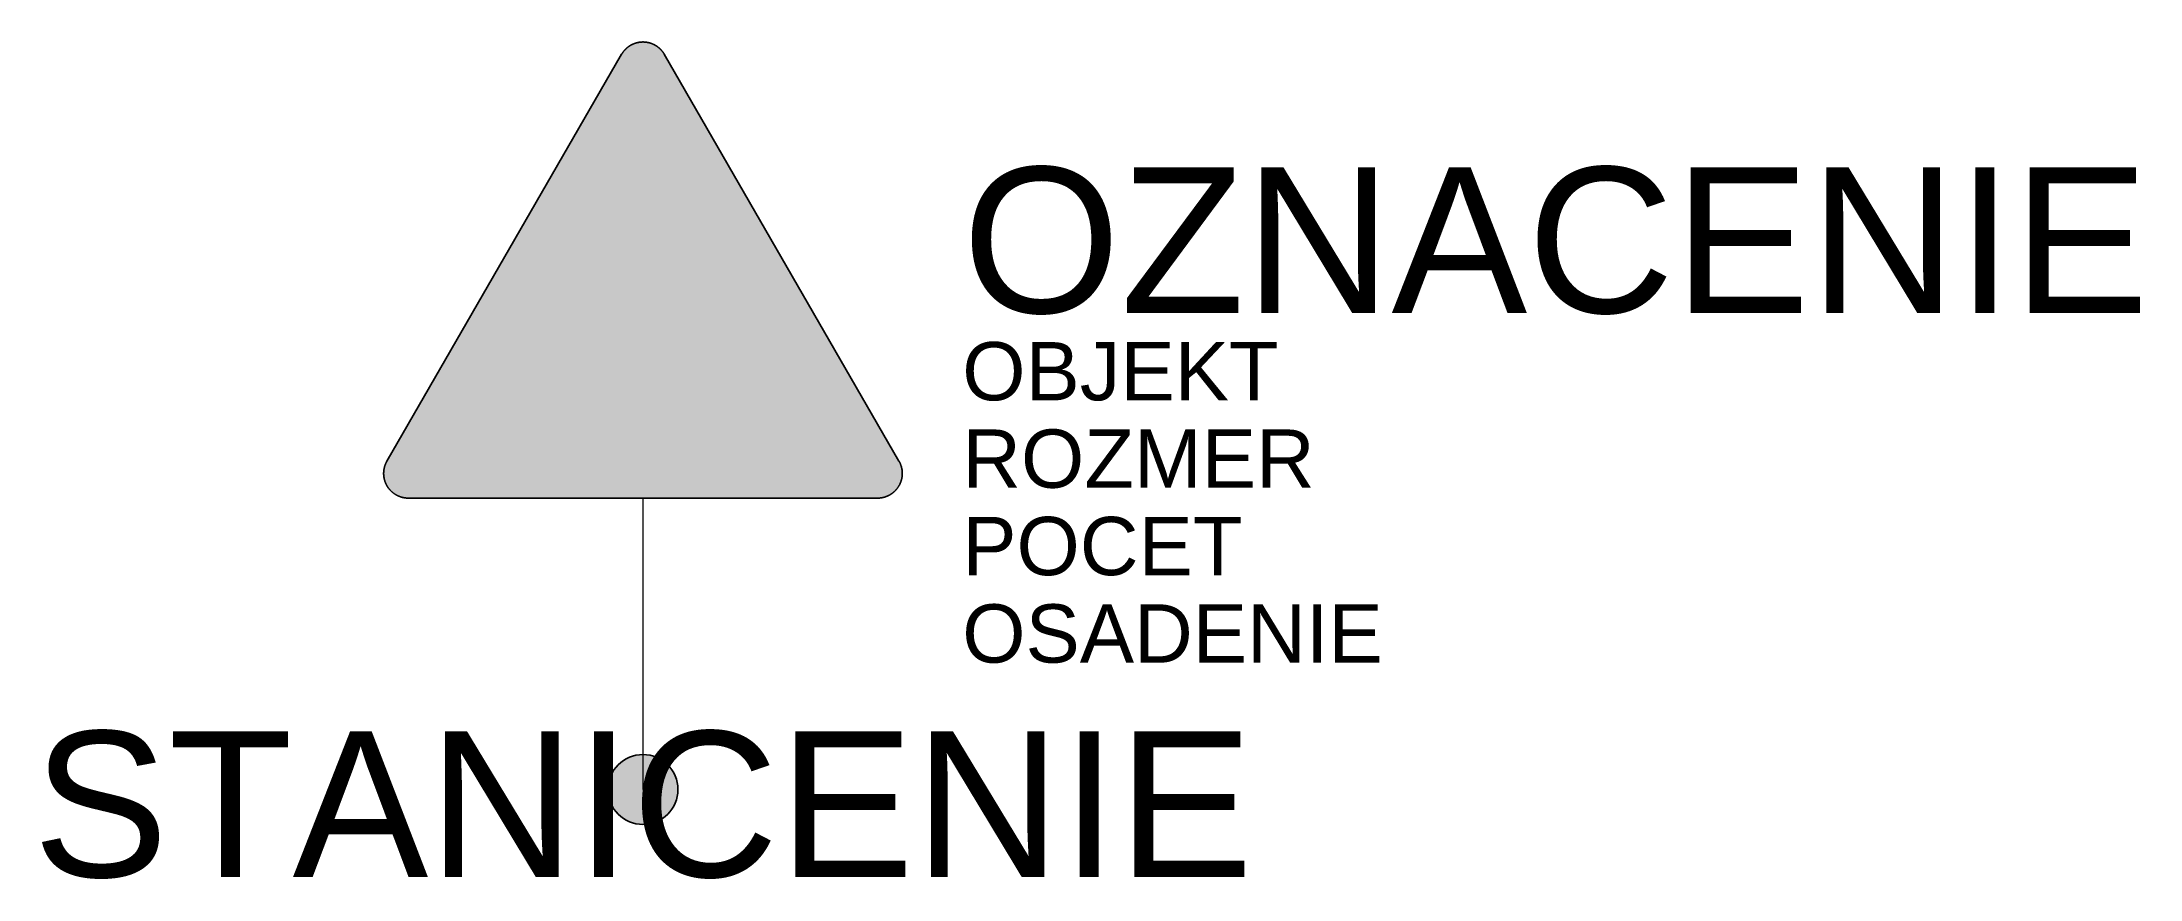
# Model space of a CAD drawing. Header units: metres. Extents: x -10.3 to 25.7, y -1.5 to 12.8.
import ezdxf
from ezdxf.enums import TextEntityAlignment as Align

# ---------------------------------------------------------------- set-up
doc = ezdxf.new("R2010")
doc.units = ezdxf.units.M
doc.layers.get('Defpoints').update_dxf_attribs({"color": 140, "lineweight": 5})
doc.styles.get("Standard").update_dxf_attribs({"font": 'arial.ttf'})

msp = doc.modelspace()

# ---------------------------------------------------------------- hatches: boundary and pattern name
at = {"true_color": 0xf1efea}
msp.add_hatch(color=7, dxfattribs=at).paths.add_polyline_path([(-4.029261, 5.000027), (-4.034526, 5.000048), (-4.039785, 5.000126), (-4.045041, 5.000279), (-4.0503, 5.000507), (-4.055481, 5.00081), (-4.06074, 5.001191), (-4.065921, 5.001572), (-4.071102, 5.002031), (-4.076283, 5.00264), (-4.081467, 5.003249), (-4.086648, 5.003858), (-4.091829, 5.00462), (-4.096935, 5.00546), (-4.102041, 5.006297), (-4.107144, 5.007212), (-4.11225, 5.008202), (-4.117356, 5.00927), (-4.122384, 5.010335), (-4.127415, 5.011556), (-4.132443, 5.012774), (-4.137474, 5.01407), (-4.142502, 5.015441), (-4.147455, 5.016812), (-4.152408, 5.018261), (-4.157361, 5.01986), (-4.162239, 5.021384), (-4.167114, 5.023061), (-4.171992, 5.024813), (-4.176867, 5.026568), (-4.18167, 5.028395), (-4.18647, 5.0303), (-4.19127, 5.032205), (-4.195995, 5.034263), (-4.200795, 5.036321), (-4.205442, 5.038379), (-4.210167, 5.040587), (-4.214817, 5.042798), (-4.219464, 5.045084), (-4.224036, 5.047445), (-4.228608, 5.049884), (-4.23318, 5.052323), (-4.237677, 5.054837), (-4.242171, 5.057429), (-4.24659, 5.060096), (-4.251012, 5.062763), (-4.255431, 5.065505), (-4.259775, 5.068247), (-4.264116, 5.071145), (-4.26846, 5.07404), (-4.272729, 5.07701), (-4.27692, 5.079983), (-4.281111, 5.083106), (-4.285302, 5.086232), (-4.289415, 5.089355), (-4.293531, 5.092631), (-4.297569, 5.09591), (-4.301607, 5.099186), (-4.30557, 5.102615), (-4.309533, 5.106044), (-4.313418, 5.109548), (-4.317228, 5.113055), (-4.321116, 5.116634), (-4.324848, 5.120294), (-4.328583, 5.124026), (-4.332315, 5.127761), (-4.335975, 5.131571), (-4.339554, 5.135381), (-4.343061, 5.139191), (-4.346565, 5.143154), (-4.349994, 5.147039), (-4.353423, 5.151077), (-4.356699, 5.15504), (-4.360053, 5.159078), (-4.363254, 5.163194), (-4.366455, 5.167307), (-4.369578, 5.171498), (-4.372626, 5.175689), (-4.375599, 5.179958), (-4.378569, 5.184149), (-4.381464, 5.188493), (-4.384362, 5.192834), (-4.387104, 5.197178), (-4.389846, 5.201597), (-4.392591, 5.206019), (-4.39518, 5.210438), (-4.397772, 5.214932), (-4.400286, 5.219429), (-4.402725, 5.224001), (-4.405164, 5.228573), (-4.407525, 5.233145), (-4.409811, 5.237792), (-4.412022, 5.242442), (-4.41423, 5.247167), (-4.416366, 5.251814), (-4.418421, 5.256614), (-4.420404, 5.261339), (-4.422384, 5.266139), (-4.424214, 5.270939), (-4.426041, 5.275742), (-4.427871, 5.280617), (-4.429548, 5.285495), (-4.431225, 5.29037), (-4.432824, 5.295248), (-4.434348, 5.300201), (-4.435797, 5.305154), (-4.437243, 5.310182), (-4.438539, 5.315135), (-4.439835, 5.320166), (-4.441131, 5.325194), (-4.442274, 5.330225), (-4.443339, 5.335253), (-4.444407, 5.340359), (-4.445397, 5.345465), (-4.446312, 5.350568), (-4.447227, 5.355674), (-4.447989, 5.360855), (-4.448751, 5.365961), (-4.449435, 5.371142), (-4.450044, 5.376326), (-4.450578, 5.381507), (-4.451037, 5.386688), (-4.451493, 5.391869), (-4.451799, 5.397128), (-4.452102, 5.402309), (-4.45233, 5.407568), (-4.452483, 5.412824), (-4.452636, 5.418083), (-4.452636, 5.423339), (-4.452636, 5.426768), (-4.452561, 5.430275), (-4.452483, 5.433779), (-4.452408, 5.437208), (-4.452255, 5.440715), (-4.452102, 5.444219), (-4.451949, 5.447648), (-4.451721, 5.451152), (-4.451493, 5.454581), (-4.451187, 5.45801), (-4.450884, 5.461517), (-4.450578, 5.464946), (-4.450197, 5.468375), (-4.449816, 5.471804), (-4.449435, 5.475308), (-4.448979, 5.478737), (-4.44852, 5.482166), (-4.448064, 5.485595), (-4.44753, 5.488949), (-4.446921, 5.492378), (-4.446387, 5.495807), (-4.445778, 5.499236), (-4.445169, 5.502587), (-4.444482, 5.506016), (-4.443798, 5.50937), (-4.443036, 5.512799), (-4.442349, 5.516153), (-4.441587, 5.519504), (-4.44075, 5.522858), (-4.43991, 5.526209), (-4.439073, 5.529563), (-4.438158, 5.532917), (-4.437321, 5.536268), (-4.436328, 5.539544), (-4.435416, 5.542898), (-4.434423, 5.546174), (-4.433358, 5.549528), (-4.432368, 5.552804), (-4.4313, 5.55608), (-4.430157, 5.559356), (-4.429014, 5.562635), (-4.427871, 5.565833), (-4.426728, 5.569112), (-4.42551, 5.572388), (-4.424289, 5.575589), (-4.422993, 5.578787), (-4.421775, 5.582066), (-4.420404, 5.585264), (-4.419108, 5.58839), (-4.417737, 5.591591), (-4.416366, 5.594789), (-4.414917, 5.597915), (-4.413468, 5.601116), (-4.412022, 5.604239), (-4.410498, 5.607362), (-4.408974, 5.610488), (-4.40745, 5.613611), (-4.405848, 5.616659), (-4.404249, 5.619785), (-4.40265, 5.622833), (-4.400973, 5.625881), (-4.399371, 5.628929), (-4.397619, 5.631977), (-4.395942, 5.635025), (-0.366591, 12.613952), (-0.364887, 12.616925), (-0.363135, 12.619898), (-0.361305, 12.622868), (-0.359478, 12.625841), (-0.357648, 12.628811), (-0.355743, 12.631709), (-0.353838, 12.634604), (-0.351933, 12.637499), (-0.350028, 12.640394), (-0.348048, 12.643214), (-0.346065, 12.646109), (-0.344085, 12.648929), (-0.342027, 12.651749), (-0.339969, 12.654491), (-0.337911, 12.657311), (-0.335778, 12.660053), (-0.333645, 12.662798), (-0.331512, 12.665465), (-0.329379, 12.668207), (-0.327168, 12.670874), (-0.324957, 12.673541), (-0.322749, 12.676208), (-0.320538, 12.6788), (-0.318252, 12.681389), (-0.315966, 12.683981), (-0.31368, 12.686573), (-0.311319, 12.689087), (-0.308955, 12.691676), (-0.306594, 12.694115), (-0.304233, 12.696629), (-0.301794, 12.699146), (-0.299355, 12.701582), (-0.296916, 12.704021), (-0.294402, 12.706385), (-0.291963, 12.708821), (-0.289449, 12.711185), (-0.286935, 12.713546), (-0.284343, 12.715832), (-0.281754, 12.718196), (-0.279237, 12.720482), (-0.27657, 12.72269), (-0.273981, 12.724976), (-0.271314, 12.727187), (-0.268647, 12.729395), (-0.26598, 12.731606), (-0.263313, 12.733739), (-0.260568, 12.735872), (-0.257826, 12.738008), (-0.255084, 12.740141), (-0.252339, 12.742199), (-0.249519, 12.744254), (-0.246702, 12.746237), (-0.243882, 12.748295), (-0.241062, 12.750275), (-0.238167, 12.752255), (-0.235272, 12.75416), (-0.232374, 12.756065), (-0.229479, 12.75797), (-0.226584, 12.759875), (-0.223611, 12.761705), (-0.220641, 12.763535), (-0.217668, 12.765287), (-0.214698, 12.767114), (-0.211725, 12.768869), (-0.208677, 12.770543), (-0.205629, 12.772298), (-0.202581, 12.773972), (-0.199533, 12.775574), (-0.196485, 12.777251), (-0.193362, 12.77885), (-0.190236, 12.780374), (-0.187188, 12.781973), (-0.184065, 12.783497), (-0.180939, 12.784946), (-0.177741, 12.78647), (-0.174615, 12.787841), (-0.171492, 12.78929), (-0.168291, 12.790661), (-0.16509, 12.792032), (-0.161889, 12.793403), (-0.158691, 12.794699), (-0.15549, 12.795995), (-0.152289, 12.797213), (-0.149013, 12.798434), (-0.145812, 12.799652), (-0.142536, 12.800873), (-0.13926, 12.802016), (-0.135981, 12.803081), (-0.132705, 12.804224), (-0.129429, 12.805292), (-0.126153, 12.806357), (-0.122877, 12.80735), (-0.119523, 12.80834), (-0.116247, 12.80933), (-0.112893, 12.810245), (-0.109542, 12.81116), (-0.106263, 12.811997), (-0.102912, 12.812912), (-0.099558, 12.813674), (-0.096207, 12.814511), (-0.092778, 12.815273), (-0.089424, 12.816035), (-0.08607, 12.816722), (-0.082641, 12.817406), (-0.07929, 12.818093), (-0.075861, 12.818702), (-0.072507, 12.819311), (-0.069078, 12.819923), (-0.065649, 12.820454), (-0.06222, 12.820988), (-0.058791, 12.821447), (-0.055362, 12.821903), (-0.051933, 12.822359), (-0.048504, 12.822818), (-0.045075, 12.823199), (-0.041646, 12.823502), (-0.038142, 12.823883), (-0.034713, 12.824189), (-0.031284, 12.824417), (-0.027777, 12.824645), (-0.024348, 12.824876), (-0.020844, 12.825026), (-0.017415, 12.825257), (-0.013911, 12.825332), (-0.010482, 12.825485), (-0.006975, 12.82556), (-0.003471, 12.82556), (-0.000042, 12.82556), (0.003465, 12.82556), (0.006969, 12.82556), (0.010398, 12.825485), (0.013902, 12.825332), (0.017409, 12.825257), (0.020838, 12.825026), (0.024342, 12.824876), (0.027771, 12.824645), (0.0312, 12.824417), (0.034707, 12.824189), (0.038136, 12.823883), (0.041565, 12.823502), (0.045069, 12.823199), (0.048498, 12.822818), (0.051927, 12.822359), (0.055356, 12.821903), (0.058785, 12.821447), (0.062214, 12.820988), (0.065643, 12.820454), (0.069072, 12.819923), (0.072426, 12.819311), (0.075855, 12.818702), (0.079284, 12.818093), (0.082635, 12.817406), (0.086064, 12.816722), (0.089418, 12.816035), (0.092769, 12.815273), (0.096123, 12.814511), (0.099477, 12.813674), (0.102828, 12.812912), (0.106182, 12.811997), (0.109533, 12.81116), (0.112887, 12.810245), (0.116241, 12.80933), (0.119517, 12.80834), (0.122868, 12.80735), (0.126147, 12.806357), (0.129423, 12.805292), (0.132699, 12.804224), (0.135975, 12.803081), (0.139251, 12.802016), (0.14253, 12.800873), (0.145728, 12.799652), (0.149007, 12.798434), (0.152205, 12.797213), (0.155484, 12.795995), (0.158682, 12.794699), (0.161883, 12.793403), (0.165084, 12.792032), (0.168207, 12.790661), (0.171408, 12.78929), (0.174609, 12.787841), (0.177732, 12.78647), (0.180858, 12.784946), (0.183981, 12.783497), (0.187107, 12.781973), (0.19023, 12.780374), (0.193353, 12.77885), (0.196401, 12.777251), (0.199449, 12.775574), (0.202575, 12.773972), (0.205623, 12.772298), (0.208593, 12.770543), (0.211641, 12.768869), (0.214689, 12.767114), (0.217662, 12.765287), (0.220635, 12.763535), (0.223605, 12.761705), (0.2265, 12.759875), (0.229473, 12.75797), (0.232368, 12.756065), (0.235263, 12.75416), (0.238161, 12.752255), (0.240978, 12.750275), (0.243876, 12.748295), (0.246693, 12.746237), (0.249438, 12.744254), (0.252258, 12.742199), (0.255, 12.740141), (0.25782, 12.738008), (0.260562, 12.735872), (0.263229, 12.733739), (0.265974, 12.731606), (0.268641, 12.729395), (0.271308, 12.727187), (0.273897, 12.724976), (0.276564, 12.72269), (0.279156, 12.720482), (0.281745, 12.718196), (0.284337, 12.715832), (0.286851, 12.713546), (0.289443, 12.711185), (0.291957, 12.708821), (0.294396, 12.706385), (0.29691, 12.704021), (0.299349, 12.701582), (0.301788, 12.699146), (0.304149, 12.696629), (0.306588, 12.694115), (0.308949, 12.691676), (0.311313, 12.689087), (0.313599, 12.686573), (0.31596, 12.683981), (0.318246, 12.681389), (0.320457, 12.6788), (0.322743, 12.676208), (0.324951, 12.673541), (0.327162, 12.670874), (0.32937, 12.668207), (0.331506, 12.665465), (0.333639, 12.662798), (0.335772, 12.660053), (0.337905, 12.657311), (0.339963, 12.654491), (0.342021, 12.651749), (0.344001, 12.648929), (0.346059, 12.646109), (0.348039, 12.643214), (0.349944, 12.640394), (0.351927, 12.637499), (0.353832, 12.634604), (0.355737, 12.631709), (0.357564, 12.628811), (0.359469, 12.625841), (0.361299, 12.622868), (0.363051, 12.619898), (0.364881, 12.616925), (0.366558, 12.613877), (4.395909, 5.635025), (4.397613, 5.631977), (4.39929, 5.628929), (4.400967, 5.625881), (4.402641, 5.622833), (4.404243, 5.619785), (4.405842, 5.616659), (4.407444, 5.613611), (4.408968, 5.610488), (4.410492, 5.607362), (4.412016, 5.604239), (4.413462, 5.601116), (4.414911, 5.597915), (4.416282, 5.594789), (4.417731, 5.591591), (4.419102, 5.58839), (4.420398, 5.585264), (4.421691, 5.582066), (4.422987, 5.578787), (4.424283, 5.575589), (4.425501, 5.572388), (4.426722, 5.569112), (4.427865, 5.565833), (4.429008, 5.562635), (4.430151, 5.559356), (4.431216, 5.55608), (4.432284, 5.552804), (4.433352, 5.549528), (4.434342, 5.546174), (4.435332, 5.542898), (4.436322, 5.539544), (4.437237, 5.536268), (4.438152, 5.532917), (4.439067, 5.529563), (4.439904, 5.526209), (4.440741, 5.522858), (4.441503, 5.519504), (4.442265, 5.516153), (4.443027, 5.512799), (4.443714, 5.50937), (4.444476, 5.506016), (4.445085, 5.502587), (4.445772, 5.499236), (4.446306, 5.495807), (4.446915, 5.492378), (4.447449, 5.488949), (4.44798, 5.485595), (4.448514, 5.482166), (4.448973, 5.478737), (4.449354, 5.475308), (4.44981, 5.471804), (4.450191, 5.468375), (4.450572, 5.464946), (4.450878, 5.461517), (4.451181, 5.45801), (4.451409, 5.454581), (4.45164, 5.451152), (4.451868, 5.447648), (4.452096, 5.444219), (4.452249, 5.440715), (4.452324, 5.437208), (4.452477, 5.433779), (4.452552, 5.430275), (4.452552, 5.426768), (4.452552, 5.423339), (4.452552, 5.418083), (4.452477, 5.412824), (4.452324, 5.407568), (4.452096, 5.402309), (4.45179, 5.397128), (4.451409, 5.391869), (4.451028, 5.386688), (4.450497, 5.381507), (4.449963, 5.376326), (4.449354, 5.371142), (4.448667, 5.365961), (4.44798, 5.360855), (4.447143, 5.355674), (4.446306, 5.350568), (4.445391, 5.345465), (4.444401, 5.340359), (4.443333, 5.335253), (4.44219, 5.330225), (4.441047, 5.325194), (4.439829, 5.320166), (4.438533, 5.315135), (4.437162, 5.310182), (4.435788, 5.305154), (4.434264, 5.300201), (4.43274, 5.295248), (4.431141, 5.29037), (4.429542, 5.285495), (4.427787, 5.280617), (4.426035, 5.275742), (4.424208, 5.270939), (4.422303, 5.266139), (4.420398, 5.261339), (4.41834, 5.256614), (4.416282, 5.251814), (4.414149, 5.247167), (4.412016, 5.242442), (4.40973, 5.237792), (4.407444, 5.233145), (4.405158, 5.228573), (4.402719, 5.224001), (4.40028, 5.219429), (4.397766, 5.214932), (4.395174, 5.210438), (4.392507, 5.206019), (4.38984, 5.201597), (4.387098, 5.197178), (4.384278, 5.192834), (4.381458, 5.188493), (4.378563, 5.184149), (4.37559, 5.179958), (4.37262, 5.175689), (4.369494, 5.171498), (4.366371, 5.167307), (4.363248, 5.163194), (4.359969, 5.159078), (4.356693, 5.15504), (4.353417, 5.151077), (4.349988, 5.147039), (4.346559, 5.143154), (4.343055, 5.139191), (4.339548, 5.135381), (4.335966, 5.131571), (4.332309, 5.127761), (4.328577, 5.124026), (4.324842, 5.120294), (4.321107, 5.116634), (4.317222, 5.113055), (4.313412, 5.109548), (4.309449, 5.106044), (4.305564, 5.102615), (4.301526, 5.099186), (4.297563, 5.09591), (4.293525, 5.092631), (4.289409, 5.089355), (4.285293, 5.086232), (4.281102, 5.083106), (4.276911, 5.079983), (4.272645, 5.07701), (4.268379, 5.07404), (4.26411, 5.071145), (4.259766, 5.068247), (4.255425, 5.065505), (4.251003, 5.062763), (4.246584, 5.060096), (4.242165, 5.057429), (4.237668, 5.054837), (4.233174, 5.052323), (4.228602, 5.049884), (4.22403, 5.047445), (4.21938, 5.045084), (4.214808, 5.042798), (4.210161, 5.040587), (4.205436, 5.038379), (4.200711, 5.036321), (4.195989, 5.034263), (4.191264, 5.032205), (4.186464, 5.0303), (4.181661, 5.028395), (4.176861, 5.026568), (4.171986, 5.024813), (4.167108, 5.023061), (4.16223, 5.021384), (4.157277, 5.01986), (4.152402, 5.018261), (4.147449, 5.016812), (4.142418, 5.015441), (4.137465, 5.01407), (4.132437, 5.012774), (4.127409, 5.011556), (4.122378, 5.010335), (4.117272, 5.00927), (4.112244, 5.008202), (4.107138, 5.007212), (4.102032, 5.006297), (4.096929, 5.00546), (4.091745, 5.00462), (4.086642, 5.003858), (4.081458, 5.003249), (4.076277, 5.00264), (4.071096, 5.002031), (4.065915, 5.001572), (4.060656, 5.001191), (4.055475, 5.00081), (4.050216, 5.000507), (4.045035, 5.000279), (4.039779, 5.000126), (4.03452, 5.000048), (4.029261, 4.999973)])
at = {"true_color": 0xba1e10}
h = msp.add_hatch(color=22, dxfattribs=at)
h.paths.add_polyline_path([(-4.029261, 5.158775), (-4.036128, 5.15885), (-4.042908, 5.159078), (-4.049613, 5.159537), (-4.056321, 5.160068), (-4.063026, 5.16083), (-4.069578, 5.161823), (-4.076133, 5.162888), (-4.08261, 5.164109), (-4.089009, 5.16548), (-4.095411, 5.167079), (-4.101735, 5.168756), (-4.107984, 5.170661), (-4.114155, 5.172641), (-4.120251, 5.174777), (-4.126272, 5.177063), (-4.13229, 5.179499), (-4.138158, 5.182091), (-4.144026, 5.184833), (-4.149741, 5.187653), (-4.155381, 5.190701), (-4.161018, 5.193827), (-4.166505, 5.197025), (-4.171914, 5.200454), (-4.177248, 5.203961), (-4.182432, 5.207543), (-4.187613, 5.211275), (-4.192641, 5.215163), (-4.197594, 5.219201), (-4.202472, 5.223239), (-4.207197, 5.227505), (-4.211844, 5.231774), (-4.216341, 5.236268), (-4.220835, 5.240765), (-4.225104, 5.245412), (-4.22937, 5.250215), (-4.233486, 5.255015), (-4.237446, 5.259968), (-4.241334, 5.264996), (-4.245066, 5.270177), (-4.248648, 5.275436), (-4.252155, 5.280695), (-4.255584, 5.286104), (-4.258782, 5.291666), (-4.261908, 5.297228), (-4.264956, 5.302868), (-4.267776, 5.308658), (-4.270518, 5.314451), (-4.27311, 5.320319), (-4.275546, 5.326337), (-4.277832, 5.332358), (-4.279968, 5.338454), (-4.281948, 5.344625), (-4.283853, 5.350874), (-4.28553, 5.357198), (-4.287129, 5.3636), (-4.2885, 5.369999), (-4.289721, 5.376476), (-4.290864, 5.383031), (-4.291779, 5.389661), (-4.292541, 5.396288), (-4.293072, 5.402996), (-4.293531, 5.409701), (-4.293759, 5.416481), (-4.293912, 5.423339), (-4.293834, 5.425475), (-4.293834, 5.427683), (-4.293834, 5.429816), (-4.293759, 5.432027), (-4.293684, 5.43416), (-4.293531, 5.436371), (-4.293453, 5.438504), (-4.293303, 5.440715), (-4.29315, 5.442848), (-4.292997, 5.445056), (-4.292769, 5.447192), (-4.292616, 5.449325), (-4.292388, 5.451458), (-4.29216, 5.453669), (-4.291854, 5.455802), (-4.291626, 5.457935), (-4.29132, 5.460068), (-4.291017, 5.462201), (-4.290711, 5.464337), (-4.29033, 5.46647), (-4.289949, 5.468603), (-4.289568, 5.470736), (-4.289187, 5.472869), (-4.288806, 5.475005), (-4.28835, 5.477138), (-4.287891, 5.479196), (-4.287435, 5.481329), (-4.286976, 5.483462), (-4.286445, 5.48552), (-4.285911, 5.487653), (-4.285377, 5.489711), (-4.284843, 5.491769), (-4.284309, 5.493902), (-4.2837, 5.49596), (-4.283091, 5.498015), (-4.282482, 5.500073), (-4.281873, 5.502206), (-4.281186, 5.504264), (-4.280499, 5.506247), (-4.279815, 5.508302), (-4.279128, 5.51036), (-4.278444, 5.512418), (-4.277682, 5.514476), (-4.27692, 5.516456), (-4.276158, 5.518514), (-4.275396, 5.520494), (-4.274556, 5.522477), (-4.273719, 5.524535), (-4.272879, 5.526515), (-4.272042, 5.528495), (-4.271205, 5.530478), (-4.27029, 5.532458), (-4.269375, 5.534441), (-4.26846, 5.536346), (-4.267545, 5.538326), (-4.266633, 5.540306), (-4.26564, 5.542211), (-4.26465, 5.544194), (-4.26366, 5.546099), (-4.26267, 5.548004), (-4.261602, 5.549909), (-4.260537, 5.551814), (-4.259469, 5.553719), (-4.258401, 5.555624), (-0.229092, 12.534575), (-0.22689, 12.538364), (-0.224604, 12.542096), (-0.22224, 12.545831), (-0.219801, 12.549488), (-0.217365, 12.553145), (-0.214773, 12.556727), (-0.212259, 12.560231), (-0.209592, 12.563738), (-0.206925, 12.567167), (-0.20418, 12.570518), (-0.201363, 12.573872), (-0.198543, 12.577148), (-0.195648, 12.580349), (-0.192675, 12.58355), (-0.189702, 12.586673), (-0.186654, 12.589721), (-0.183606, 12.592769), (-0.180483, 12.595742), (-0.177282, 12.598637), (-0.174081, 12.601457), (-0.170805, 12.604277), (-0.167529, 12.607019), (-0.164175, 12.609761), (-0.160824, 12.612353), (-0.157395, 12.614945), (-0.153888, 12.617459), (-0.150384, 12.619898), (-0.14688, 12.622334), (-0.143298, 12.624698), (-0.139641, 12.626984), (-0.135981, 12.629192), (-0.132324, 12.631403), (-0.128592, 12.633461), (-0.124782, 12.635519), (-0.121047, 12.637499), (-0.117162, 12.639479), (-0.113352, 12.641309), (-0.109464, 12.643139), (-0.105501, 12.644891), (-0.101616, 12.646568), (-0.097578, 12.648167), (-0.093615, 12.649691), (-0.089577, 12.651215), (-0.085539, 12.652664), (-0.081423, 12.653957), (-0.077307, 12.655253), (-0.073194, 12.656474), (-0.069078, 12.657692), (-0.064887, 12.65876), (-0.060696, 12.659825), (-0.05643, 12.66074), (-0.052239, 12.661655), (-0.04797, 12.662492), (-0.043704, 12.663179), (-0.03936, 12.663863), (-0.035094, 12.664475), (-0.03075, 12.665006), (-0.026406, 12.66554), (-0.021987, 12.665921), (-0.017643, 12.666227), (-0.013224, 12.66653), (-0.00888, 12.666683), (-0.004461, 12.666761), (-0.000042, 12.666836), (0.004377, 12.666761), (0.008799, 12.666683), (0.013218, 12.66653), (0.017637, 12.666227), (0.021981, 12.665921), (0.026325, 12.66554), (0.030666, 12.665006), (0.03501, 12.664475), (0.039354, 12.663863), (0.04362, 12.663179), (0.047889, 12.662492), (0.052155, 12.661655), (0.056424, 12.66074), (0.060615, 12.659825), (0.064881, 12.65876), (0.068997, 12.657692), (0.073188, 12.656474), (0.077301, 12.655253), (0.081417, 12.653957), (0.08553, 12.652664), (0.089571, 12.651215), (0.093609, 12.649691), (0.097572, 12.648167), (0.101532, 12.646568), (0.105495, 12.644891), (0.109458, 12.643139), (0.113343, 12.641309), (0.117153, 12.639479), (0.120963, 12.637499), (0.124773, 12.635519), (0.128583, 12.633461), (0.132243, 12.631403), (0.135975, 12.629192), (0.139632, 12.626984), (0.143214, 12.624698), (0.146796, 12.622334), (0.150378, 12.619898), (0.153882, 12.617459), (0.157311, 12.614945), (0.16074, 12.612353), (0.164169, 12.609761), (0.167523, 12.607019), (0.170799, 12.604277), (0.174075, 12.601457), (0.177276, 12.598637), (0.180477, 12.595742), (0.1836, 12.592769), (0.186648, 12.589721), (0.189696, 12.586673), (0.192669, 12.58355), (0.195639, 12.580349), (0.198537, 12.577148), (0.201354, 12.573872), (0.204174, 12.570518), (0.206919, 12.567167), (0.209586, 12.563738), (0.212253, 12.560231), (0.214842, 12.556727), (0.217356, 12.553145), (0.219795, 12.549488), (0.222234, 12.545831), (0.224595, 12.542096), (0.226881, 12.538364), (0.229167, 12.534554), (4.258443, 5.555651), (4.259463, 5.553719), (4.260528, 5.551814), (4.261596, 5.549909), (4.262664, 5.548004), (4.263654, 5.546099), (4.264644, 5.544194), (4.265634, 5.542211), (4.266549, 5.540306), (4.267539, 5.538326), (4.268454, 5.536346), (4.269369, 5.534441), (4.270284, 5.532458), (4.271196, 5.530478), (4.272036, 5.528495), (4.272873, 5.526515), (4.273713, 5.524535), (4.27455, 5.522477), (4.275312, 5.520494), (4.276149, 5.518514), (4.276911, 5.516456), (4.277673, 5.514476), (4.27836, 5.512418), (4.279122, 5.51036), (4.279809, 5.508302), (4.280493, 5.506247), (4.28118, 5.504264), (4.281789, 5.502206), (4.282476, 5.500073), (4.283085, 5.498015), (4.283694, 5.49596), (4.284228, 5.493902), (4.284837, 5.491769), (4.285371, 5.489711), (4.285905, 5.487653), (4.286436, 5.48552), (4.286895, 5.483462), (4.287429, 5.481329), (4.287885, 5.479196), (4.288341, 5.477138), (4.288722, 5.475005), (4.289181, 5.472869), (4.289562, 5.470736), (4.289943, 5.468603), (4.290324, 5.46647), (4.290627, 5.464337), (4.290933, 5.462201), (4.291239, 5.460068), (4.291542, 5.457935), (4.291848, 5.455802), (4.292076, 5.453669), (4.292304, 5.451458), (4.292532, 5.449325), (4.292763, 5.447192), (4.292913, 5.445056), (4.293144, 5.442848), (4.293294, 5.440715), (4.293372, 5.438504), (4.293525, 5.436371), (4.2936, 5.43416), (4.293675, 5.432027), (4.293753, 5.429816), (4.293828, 5.427683), (4.293828, 5.425475), (4.293828, 5.423339), (4.293753, 5.416481), (4.293525, 5.409701), (4.293066, 5.402996), (4.292457, 5.396288), (4.291695, 5.389661), (4.29078, 5.383031), (4.289715, 5.376476), (4.288494, 5.369999), (4.287048, 5.3636), (4.285524, 5.357198), (4.283769, 5.350874), (4.281942, 5.344625), (4.279959, 5.338454), (4.277751, 5.332358), (4.275465, 5.326337), (4.273026, 5.320319), (4.270434, 5.314451), (4.267767, 5.308658), (4.264872, 5.302868), (4.261902, 5.297228), (4.258776, 5.291666), (4.2555, 5.286104), (4.252146, 5.280695), (4.248642, 5.275436), (4.24506, 5.270177), (4.24125, 5.264996), (4.23744, 5.259968), (4.233402, 5.255015), (4.229286, 5.250215), (4.225095, 5.245412), (4.220754, 5.240765), (4.216332, 5.236268), (4.211838, 5.231774), (4.207188, 5.227505), (4.202388, 5.223239), (4.197588, 5.219201), (4.192635, 5.215163), (4.187529, 5.211275), (4.182423, 5.207543), (4.177167, 5.203961), (4.171833, 5.200454), (4.166421, 5.197025), (4.160937, 5.193827), (4.155372, 5.190701), (4.149735, 5.187653), (4.143942, 5.184833), (4.138152, 5.182091), (4.132284, 5.179499), (4.126266, 5.177063), (4.120245, 5.174777), (4.114149, 5.172641), (4.107978, 5.170661), (4.101729, 5.168756), (4.095405, 5.167079), (4.089003, 5.16548), (4.082601, 5.164109), (4.076124, 5.162888), (4.069572, 5.161823), (4.062942, 5.16083), (4.056312, 5.160068), (4.049607, 5.159537), (4.042902, 5.159078), (4.036119, 5.15885), (4.029261, 5.158775)])
h.paths.add_polyline_path([(-3.11268, 5.952527), (0.000015, 11.34395), (3.112755, 5.952527)], flags=16)
at = {"true_color": 0x292829}
h = msp.add_hatch(color=250, dxfattribs=at)
h.paths.add_polyline_path([(-1.534569, 6.164192), (-1.534569, 6.377924), (-1.249644, 6.377924), (-1.249644, 6.520385), (-0.822213, 6.520385), (-0.822213, 6.377924), (-0.181098, 6.377924), (-0.181098, 6.520385), (2.1696, 6.520385), (2.1696, 6.377924), (2.151999, 6.377897), (2.134473, 6.377822), (2.117022, 6.377744), (2.099496, 6.377669), (2.082048, 6.377516), (2.064597, 6.377363), (2.047149, 6.377135), (2.029698, 6.376907), (2.012325, 6.376679), (1.994874, 6.376451), (1.977576, 6.37607), (1.960203, 6.375764), (1.942905, 6.375383), (1.92561, 6.375002), (1.908387, 6.374621), (1.891089, 6.374165), (1.873944, 6.373631), (1.856724, 6.373172), (1.839579, 6.372641), (1.822509, 6.372029), (1.805364, 6.37142), (1.788372, 6.370811), (1.771305, 6.370202), (1.754388, 6.369515), (1.737396, 6.368753), (1.720479, 6.368069), (1.703637, 6.367307), (1.686798, 6.366467), (1.670034, 6.36563), (1.65327, 6.36479), (1.636581, 6.363953), (1.619895, 6.363038), (1.603284, 6.362123), (1.586748, 6.361133), (1.570212, 6.360143), (1.553754, 6.359153), (1.537293, 6.358085), (1.520988, 6.35702), (1.504605, 6.355952), (1.488372, 6.354809), (1.472142, 6.353666), (1.455987, 6.352448), (1.439835, 6.351227), (1.423833, 6.350009), (1.407831, 6.348713), (1.391904, 6.347495), (1.375977, 6.346121), (1.360206, 6.344828), (1.344432, 6.343454), (1.328733, 6.342008), (1.313112, 6.340637), (1.297491, 6.339188), (1.282023, 6.337664), (1.266555, 6.33614), (1.25124, 6.334616), (1.235922, 6.333092), (1.220682, 6.331493), (1.20552, 6.329891), (1.19043, 6.328292), (1.175421, 6.326615), (1.160484, 6.324938), (1.145625, 6.323186), (1.130844, 6.321434), (1.116135, 6.319682), (1.101507, 6.317852), (1.086951, 6.3161), (1.072551, 6.31427), (1.058223, 6.312365), (1.043976, 6.31046), (1.029801, 6.308555), (1.015782, 6.30665), (1.001913, 6.30467), (0.988044, 6.302765), (0.974328, 6.300707), (0.960765, 6.298727), (0.947202, 6.296669), (0.933789, 6.294611), (0.920532, 6.292553), (0.907347, 6.29042), (0.894243, 6.288287), (0.881289, 6.286154), (0.86841, 6.284018), (0.855684, 6.28181), (0.843036, 6.279599), (0.830463, 6.277391), (0.818043, 6.275105), (0.805773, 6.272819), (0.793581, 6.270533), (0.781467, 6.268247), (0.769503, 6.265883), (0.757692, 6.263522), (0.745956, 6.261158), (0.734298, 6.258797), (0.722868, 6.256358), (0.711438, 6.253997), (0.700161, 6.251483), (0.689034, 6.249044), (0.678063, 6.24653), (0.667167, 6.244091), (0.656346, 6.241577), (0.645678, 6.238985), (0.635163, 6.236471), (0.624798, 6.233879), (0.614511, 6.23129), (0.604302, 6.228698), (0.594318, 6.226031), (0.584412, 6.223364), (0.574584, 6.220772), (0.564981, 6.21803), (0.555456, 6.215363), (0.546009, 6.212621), (0.536787, 6.209954), (0.527643, 6.207209), (0.518652, 6.204389), (0.509736, 6.201647), (0.501051, 6.198827), (0.492438, 6.196007), (0.483981, 6.19319), (0.475599, 6.19037), (0.467445, 6.18755), (0.459369, 6.184655), (0.451443, 6.18176), (0.44367, 6.178862), (0.43605, 6.175967), (0.428508, 6.172997), (0.421116, 6.170099), (0.413877, 6.167129), (0.406791, 6.164156)])
h.paths.add_polyline_path([(-1.101975, 6.591611), (-1.107303, 6.591638), (-1.112637, 6.591716), (-1.117896, 6.591866), (-1.12323, 6.592097), (-1.128486, 6.5924), (-1.133745, 6.592781), (-1.139004, 6.593162), (-1.14426, 6.593696), (-1.149519, 6.59423), (-1.1547, 6.594839), (-1.159959, 6.595526), (-1.16514, 6.596288), (-1.170321, 6.59705), (-1.175502, 6.597962), (-1.180608, 6.598877), (-1.185789, 6.599867), (-1.190895, 6.600935), (-1.196001, 6.602003), (-1.201107, 6.603221), (-1.20621, 6.604439), (-1.211241, 6.605735), (-1.216269, 6.607106), (-1.2213, 6.608555), (-1.226328, 6.610079), (-1.231281, 6.611603), (-1.236234, 6.613202), (-1.241187, 6.614879), (-1.24614, 6.616631), (-1.251018, 6.618386), (-1.255893, 6.620213), (-1.260771, 6.622118), (-1.265571, 6.624101), (-1.270371, 6.626156), (-1.275171, 6.628214), (-1.279896, 6.630347), (-1.284621, 6.632558), (-1.289346, 6.634844), (-1.293993, 6.63713), (-1.298643, 6.639491), (-1.30329, 6.64193), (-1.307862, 6.644444), (-1.312434, 6.646961), (-1.316931, 6.64955), (-1.321503, 6.652217), (-1.325922, 6.654884), (-1.330341, 6.657704), (-1.33476, 6.660524), (-1.339179, 6.663419), (-1.343523, 6.666314), (-1.347792, 6.669287), (-1.352058, 6.672335), (-1.356324, 6.675458), (-1.360515, 6.678584), (-1.364706, 6.681782), (-1.368822, 6.685061), (-1.372938, 6.688337), (-1.376976, 6.691766), (-1.380939, 6.695117), (-1.384977, 6.698624), (-1.388862, 6.702128), (-1.392825, 6.70571), (-1.396635, 6.709367), (-1.400445, 6.713024), (-1.404255, 6.716759), (-1.40799, 6.720569), (-1.411647, 6.724379), (-1.415304, 6.728189), (-1.418886, 6.732152), (-1.42239, 6.736037), (-1.425819, 6.740075), (-1.429248, 6.744038), (-1.432602, 6.748076), (-1.435953, 6.752192), (-1.439232, 6.756308), (-1.44243, 6.760499), (-1.445556, 6.76469), (-1.448679, 6.768956), (-1.451727, 6.773222), (-1.4547, 6.777491), (-1.457595, 6.781835), (-1.46049, 6.786254), (-1.46331, 6.790673), (-1.466052, 6.795092), (-1.468797, 6.799511), (-1.471464, 6.804008), (-1.474053, 6.80858), (-1.47657, 6.813152), (-1.479084, 6.817724), (-1.481523, 6.822371), (-1.483884, 6.826943), (-1.48617, 6.831668), (-1.488456, 6.836318), (-1.490667, 6.84104), (-1.4928, 6.845843), (-1.494858, 6.850643), (-1.496913, 6.855443), (-1.498896, 6.860243), (-1.500801, 6.865121), (-1.502628, 6.869996), (-1.504383, 6.874874), (-1.506135, 6.879752), (-1.507812, 6.884705), (-1.509411, 6.889658), (-1.510935, 6.894686), (-1.512459, 6.899639), (-1.513908, 6.904667), (-1.515201, 6.909698), (-1.516575, 6.914804), (-1.517793, 6.919832), (-1.518936, 6.924938), (-1.520079, 6.930044), (-1.521147, 6.935225), (-1.522137, 6.940331), (-1.523052, 6.945512), (-1.523964, 6.950693), (-1.524726, 6.955874), (-1.525488, 6.961055), (-1.526175, 6.966239), (-1.526784, 6.971495), (-1.527318, 6.976754), (-1.527852, 6.981935), (-1.528233, 6.987194), (-1.528614, 6.992528), (-1.528917, 6.997784), (-1.529148, 7.003043), (-1.529298, 7.008377), (-1.529376, 7.013633), (-1.529451, 7.018967), (-1.529451, 7.019273), (-1.529451, 7.019579), (-1.529451, 7.01996), (-1.529451, 7.020263), (-1.529451, 7.020569), (-1.529451, 7.020872), (-1.529451, 7.021253), (-1.529451, 7.021559), (-1.529451, 7.021865), (-1.529376, 7.022168), (-1.529376, 7.022549), (-1.529376, 7.022855), (-1.529376, 7.023158), (-1.529376, 7.023464), (-1.529376, 7.023845), (-1.529376, 7.024151), (-1.520925, 7.722335), (-1.520916, 7.723895), (-1.520916, 7.725494), (-1.520916, 7.727171), (-1.520841, 7.72877), (-1.520841, 7.730372), (-1.520766, 7.731971), (-1.520688, 7.733573), (-1.520688, 7.735172), (-1.520613, 7.736849), (-1.520535, 7.738448), (-1.52046, 7.74005), (-1.520385, 7.741649), (-1.520307, 7.743248), (-1.520232, 7.74485), (-1.520154, 7.746449), (-1.520079, 7.748126), (-1.520004, 7.749725), (-1.519851, 7.751327), (-1.519773, 7.752926), (-1.519698, 7.754528), (-1.519545, 7.756127), (-1.51947, 7.757726), (-1.519317, 7.759328), (-1.519164, 7.761005), (-1.519089, 7.762604), (-1.518936, 7.764203), (-1.518783, 7.765805), (-1.51863, 7.767404), (-1.51848, 7.769006), (-1.518327, 7.770605), (-1.518174, 7.772204), (-1.518021, 7.773806), (-1.517868, 7.775405), (-1.517718, 7.777007), (-1.517487, 7.778606), (-1.517337, 7.780205), (-1.517106, 7.781807), (-1.516956, 7.783406), (-1.516725, 7.785008), (-1.516575, 7.786607), (-1.516344, 7.788206), (-1.516116, 7.789808), (-1.515963, 7.791407), (-1.515735, 7.793009), (-1.515507, 7.794608), (-1.515279, 7.796207), (-1.515051, 7.797809), (-1.51482, 7.799408), (-1.514592, 7.80101), (-1.514289, 7.802609), (-1.514058, 7.804208), (-1.51383, 7.80581), (-1.513527, 7.807409), (-1.513296, 7.809011), (-1.512993, 7.81061), (-1.512765, 7.812134), (-1.512459, 7.813733), (-1.512231, 7.815335), (-1.511925, 7.816934), (-1.511622, 7.818536), (-1.511316, 7.820135), (-1.51101, 7.821734), (-1.510707, 7.823258), (-1.510401, 7.82486), (-1.466601, 8.048726), (-1.466283, 8.050334), (-1.465977, 8.052011), (-1.465671, 8.053613), (-1.46529, 8.055287), (-1.464987, 8.056964), (-1.464606, 8.058566), (-1.464225, 8.06024), (-1.463919, 8.061842), (-1.463538, 8.063519), (-1.463157, 8.065193), (-1.462776, 8.066795), (-1.462395, 8.068472), (-1.462014, 8.070071), (-1.461633, 8.071748), (-1.461252, 8.073347), (-1.460871, 8.075024), (-1.460415, 8.076623), (-1.460034, 8.0783), (-1.459575, 8.079902), (-1.459194, 8.081501), (-1.458738, 8.083178), (-1.458357, 8.084777), (-1.457901, 8.086379), (-1.457442, 8.088053), (-1.457061, 8.089655), (-1.456605, 8.091254), (-1.456146, 8.092931), (-1.45569, 8.09453), (-1.455234, 8.096132), (-1.454775, 8.097731), (-1.454241, 8.099408), (-1.453785, 8.101007), (-1.453329, 8.102609), (-1.45287, 8.104208), (-1.452336, 8.10581), (-1.45188, 8.107409), (-1.451346, 8.109086), (-1.450812, 8.110685), (-1.450356, 8.112287), (-1.449822, 8.113886), (-1.449288, 8.115485), (-1.448757, 8.117087), (-1.448223, 8.118686), (-1.447689, 8.120288), (-1.447155, 8.121887), (-1.446621, 8.123486), (-1.44609, 8.12501), (-1.445556, 8.126612), (-1.445022, 8.128211), (-1.444413, 8.129813), (-1.443879, 8.131412), (-1.44327, 8.133011), (-1.442736, 8.134535), (-1.442127, 8.136137), (-1.441518, 8.137736), (-1.440984, 8.139338), (-1.440375, 8.140862), (-1.439763, 8.142461), (-1.439154, 8.14406), (-1.438545, 8.145584), (-1.437936, 8.147186), (-1.437327, 8.14871), (-1.436715, 8.150309), (-1.436106, 8.151911), (-1.22856, 8.667806), (-1.227546, 8.670299), (-1.226481, 8.672738), (-1.225338, 8.675252), (-1.224195, 8.677691), (-1.222974, 8.680052), (-1.221681, 8.682413), (-1.220385, 8.684777), (-1.219089, 8.687063), (-1.217718, 8.689349), (-1.216269, 8.691635), (-1.214823, 8.693843), (-1.213299, 8.696054), (-1.211775, 8.698187), (-1.210251, 8.70032), (-1.208574, 8.702456), (-1.206972, 8.704511), (-1.205298, 8.706494), (-1.203543, 8.708474), (-1.201791, 8.710457), (-1.200039, 8.712362), (-1.198209, 8.714267), (-1.196382, 8.716172), (-1.194477, 8.717924), (-1.192572, 8.719751), (-1.190589, 8.721506), (-1.188609, 8.72318), (-1.186629, 8.724857), (-1.184571, 8.726534), (-1.182513, 8.728058), (-1.180455, 8.729657), (-1.178322, 8.731181), (-1.176189, 8.73263), (-1.173978, 8.734079), (-1.17177, 8.735525), (-1.169559, 8.736821), (-1.167348, 8.738192), (-1.165062, 8.739488), (-1.162701, 8.740706), (-1.160415, 8.741849), (-1.158054, 8.74307), (-1.15569, 8.744135), (-1.153329, 8.745203), (-1.15089, 8.746271), (-1.148451, 8.747261), (-1.146012, 8.748176), (-1.143576, 8.749088), (-1.141059, 8.749928), (-1.138545, 8.75069), (-1.136031, 8.751452), (-1.133517, 8.752136), (-1.130925, 8.752823), (-1.128336, 8.753432), (-1.125744, 8.754041), (-1.123152, 8.754575), (-1.120563, 8.755034), (-1.117896, 8.755415), (-1.115229, 8.755796), (-1.112637, 8.756177), (-1.109895, 8.756405), (-1.107228, 8.756633), (-1.104561, 8.756861), (-1.101894, 8.756939), (-1.099149, 8.757014), (-1.096407, 8.757089), (-0.471852, 8.75711), (-0.472785, 8.760443), (-0.4737, 8.763719), (-0.47469, 8.767073), (-0.475605, 8.770349), (-0.476673, 8.773703), (-0.477663, 8.776979), (-0.478731, 8.780255), (-0.479874, 8.783531), (-0.480939, 8.786732), (-0.482082, 8.790008), (-0.483303, 8.793209), (-0.484521, 8.79641), (-0.485739, 8.799686), (-0.48696, 8.802887), (-0.488256, 8.80601), (-0.489627, 8.809211), (-0.490923, 8.812334), (-0.492294, 8.815535), (-0.49374, 8.818661), (-0.495114, 8.821784), (-0.49656, 8.824832), (-0.498084, 8.827955), (-0.499608, 8.831003), (-0.501132, 8.834129), (-0.502656, 8.837177), (-0.504258, 8.840225), (-0.505857, 8.843195), (-0.507534, 8.846243), (-0.509133, 8.849216), (-0.510885, 8.852189), (-0.512562, 8.855159), (-0.514314, 8.858132), (-0.516069, 8.861027), (-0.517896, 8.864), (-0.519726, 8.866895), (-0.521553, 8.869715), (-0.523383, 8.87261), (-0.525288, 8.875505), (-0.527193, 8.878325), (-0.529173, 8.881145), (-0.531156, 8.883962), (-0.533136, 8.886707), (-0.535119, 8.889527), (-0.537174, 8.892269), (-0.539232, 8.895011), (-0.541365, 8.897678), (-0.543423, 8.900423), (-0.545634, 8.90309), (-0.547767, 8.905757), (-0.549978, 8.908424), (-0.552186, 8.911013), (-0.554397, 8.913605), (-0.556683, 8.916197), (-0.558969, 8.918786), (-0.561255, 8.921378), (-0.563616, 8.923892), (-0.565902, 8.926406), (-0.568341, 8.92892), (-0.570702, 8.931359), (-0.573141, 8.933798), (-0.57558, 8.936237), (-0.578019, 8.938676), (-0.580533, 8.941037), (-0.583047, 8.943398), (-0.585561, 8.945762), (-0.588153, 8.948123), (-0.590745, 8.950409), (-0.593334, 8.952695), (-0.595926, 8.954981), (-0.598515, 8.957192), (-0.601182, 8.9594), (-0.603849, 8.961536), (-0.606516, 8.963744), (-0.609261, 8.965877), (-0.611928, 8.967935), (-0.61467, 8.970068), (-0.617415, 8.972126), (-0.620232, 8.974109), (-0.622977, 8.976164), (-0.625797, 8.978147), (-0.628614, 8.980052), (-0.631434, 8.982032), (-0.634329, 8.983937), (-0.637149, 8.985842), (-0.640044, 8.987672), (-0.642942, 8.989499), (-0.645837, 8.991329), (-0.648807, 8.993081), (-0.651705, 8.994833), (-0.654675, 8.996588), (-0.657648, 8.998262), (-0.660618, 8.999939), (-0.663666, 9.001616), (-0.666639, 9.003215), (-0.669687, 9.004817), (-0.672735, 9.006341), (-0.675783, 9.00794), (-0.678906, 9.009464), (-0.681954, 9.010913), (-0.68508, 9.012359), (-0.688203, 9.013808), (-0.691329, 9.015257), (-0.694452, 9.016628), (-0.697575, 9.017999), (-0.700701, 9.019295), (-0.703902, 9.020591), (-0.7071, 9.021884), (-0.710301, 9.023105), (-0.713502, 9.024323), (-0.716703, 9.025544), (-0.719904, 9.026687), (-0.72318, 9.02783), (-0.726456, 9.028895), (-0.729657, 9.029963), (-0.732933, 9.031028), (-0.736209, 9.032021), (-0.739563, 9.033011), (-0.742839, 9.034001), (-0.746115, 9.034916), (-0.749469, 9.035831), (-0.75282, 9.036743), (-0.756174, 9.037583), (-0.759528, 9.03842), (-0.762879, 9.039182), (-0.766233, 9.039944), (-0.769584, 9.040631), (-0.772938, 9.041393), (-0.776367, 9.042002), (-0.964677, 9.042077), (-0.965799, 9.042077), (-0.966942, 9.042077), (-0.96801, 9.042155), (-0.969078, 9.04223), (-0.970143, 9.042383), (-0.971211, 9.042536), (-0.972276, 9.042689), (-0.973344, 9.042917), (-0.974334, 9.043145), (-0.975402, 9.043373), (-0.976392, 9.043679), (-0.97746, 9.043982), (-0.97845, 9.044288), (-0.97944, 9.044669), (-0.980355, 9.044975), (-0.981345, 9.045431), (-0.982335, 9.045812), (-0.98325, 9.046268), (-0.984165, 9.046727), (-0.98508, 9.047183), (-0.985992, 9.047717), (-0.986907, 9.048251), (-0.987747, 9.048785), (-0.988584, 9.049316), (-0.989499, 9.049928), (-0.990261, 9.050537), (-0.991098, 9.051146), (-0.991938, 9.051833), (-0.9927, 9.052442), (-0.993462, 9.053126), (-0.994224, 9.053813), (-0.994908, 9.054575), (-0.99567, 9.055262), (-0.996357, 9.056024), (-0.997041, 9.056786), (-0.997728, 9.057623), (-0.998337, 9.058385), (-0.998946, 9.059222), (-0.999558, 9.060062), (-1.000167, 9.060899), (-1.000701, 9.061739), (-1.00131, 9.062651), (-1.001766, 9.063491), (-1.0023, 9.064406), (-1.002756, 9.065318), (-1.003215, 9.066233), (-1.003671, 9.067223), (-1.00413, 9.068138), (-1.004511, 9.069128), (-1.004892, 9.070121), (-1.005195, 9.071111), (-1.005576, 9.072101), (-1.005804, 9.073091), (-1.00611, 9.074081), (-1.006338, 9.075149), (-1.006566, 9.076139), (-1.006797, 9.077207), (-1.006947, 9.078272), (-1.0071, 9.07934), (-1.007253, 9.080408), (-1.007328, 9.081473), (-1.007406, 9.082616), (-1.007481, 9.083684), (-1.007481, 9.084749), (-1.007481, 9.085892), (-1.007406, 9.08696), (-1.007328, 9.088103), (-1.007253, 9.089171), (-1.0071, 9.090236), (-1.006947, 9.091304), (-1.006797, 9.092369), (-1.006566, 9.093362), (-1.006338, 9.094427), (-1.00611, 9.095495), (-1.005804, 9.096485), (-1.005576, 9.097475), (-1.005195, 9.098465), (-1.004892, 9.099458), (-1.004511, 9.100448), (-1.00413, 9.101438), (-1.003671, 9.102353), (-1.003215, 9.103343), (-1.002756, 9.104258), (-1.0023, 9.105173), (-1.001766, 9.10601), (-1.00131, 9.106925), (-1.000701, 9.10784), (-1.000167, 9.108677), (-0.999558, 9.109514), (-0.998946, 9.110354), (-0.998337, 9.111191), (-0.997728, 9.111953), (-0.997041, 9.112715), (-0.996357, 9.113477), (-0.99567, 9.114239), (-0.994908, 9.115001), (-0.994224, 9.115688), (-0.993462, 9.116372), (-0.9927, 9.117059), (-0.991938, 9.117746), (-0.991098, 9.118355), (-0.990261, 9.119039), (-0.989499, 9.119651), (-0.988584, 9.120182), (-0.987747, 9.120794), (-0.986907, 9.121325), (-0.985992, 9.121859), (-0.98508, 9.122318), (-0.984165, 9.122849), (-0.98325, 9.123308), (-0.982335, 9.123689), (-0.981345, 9.124145), (-0.980355, 9.124526), (-0.97944, 9.124907), (-0.97845, 9.125213), (-0.97746, 9.125594), (-0.976392, 9.125897), (-0.975402, 9.126128), (-0.974334, 9.126431), (-0.973344, 9.126584), (-0.972276, 9.126812), (-0.971211, 9.126965), (-0.970143, 9.127118), (-0.969078, 9.127271), (-0.96801, 9.127346), (-0.966942, 9.127421), (-0.965799, 9.127499), (-0.964734, 9.127499), (0.175053, 9.127526), (0.176133, 9.127499), (0.177201, 9.127421), (0.178344, 9.127346), (0.179409, 9.127271), (0.180477, 9.127118), (0.181542, 9.126965), (0.18261, 9.126812), (0.1836, 9.126584), (0.184668, 9.126431), (0.185733, 9.126128), (0.186726, 9.125897), (0.187716, 9.125594), (0.188706, 9.125213), (0.189696, 9.124907), (0.190686, 9.124526), (0.191679, 9.124145), (0.192591, 9.123689), (0.193584, 9.123308), (0.194496, 9.122849), (0.195411, 9.122318), (0.196326, 9.121859), (0.197163, 9.121325), (0.198078, 9.120794), (0.198918, 9.120182), (0.199755, 9.119651), (0.200592, 9.119039), (0.201432, 9.118355), (0.202194, 9.117746), (0.202956, 9.117059), (0.203793, 9.116372), (0.20448, 9.115688), (0.205242, 9.115001), (0.205926, 9.114239), (0.206688, 9.113477), (0.207375, 9.112715), (0.207984, 9.111953), (0.208671, 9.111191), (0.20928, 9.110354), (0.209889, 9.109514), (0.210498, 9.108677), (0.211032, 9.10784), (0.211566, 9.106925), (0.2121, 9.10601), (0.212634, 9.105173), (0.21309, 9.104258), (0.213546, 9.103343), (0.214005, 9.102353), (0.214386, 9.101438), (0.214767, 9.100448), (0.215148, 9.099458), (0.215529, 9.098465), (0.215832, 9.097475), (0.216138, 9.096485), (0.216444, 9.095495), (0.216672, 9.094427), (0.2169, 9.093362), (0.217128, 9.092369), (0.217281, 9.091304), (0.217434, 9.090236), (0.217509, 9.089171), (0.217662, 9.088103), (0.217737, 9.08696), (0.217737, 9.085892), (0.217737, 9.084749), (0.217737, 9.083684), (0.217737, 9.082616), (0.217662, 9.081473), (0.217509, 9.080408), (0.217434, 9.07934), (0.217281, 9.078272), (0.217128, 9.077207), (0.2169, 9.076139), (0.216672, 9.075149), (0.216444, 9.074081), (0.216138, 9.073091), (0.215832, 9.072101), (0.215529, 9.071111), (0.215148, 9.070121), (0.214767, 9.069128), (0.214386, 9.068138), (0.214005, 9.067223), (0.213546, 9.066233), (0.21309, 9.065318), (0.212634, 9.064406), (0.2121, 9.063491), (0.211566, 9.062651), (0.211032, 9.061739), (0.210498, 9.060899), (0.209889, 9.060062), (0.20928, 9.059222), (0.208671, 9.058385), (0.207984, 9.057623), (0.207375, 9.056786), (0.206688, 9.056024), (0.205926, 9.055262), (0.205242, 9.054575), (0.20448, 9.053813), (0.203793, 9.053126), (0.202956, 9.052442), (0.202194, 9.051833), (0.201432, 9.051146), (0.200592, 9.050537), (0.199755, 9.049928), (0.198918, 9.049316), (0.198078, 9.048785), (0.197163, 9.048251), (0.196326, 9.047717), (0.195411, 9.047183), (0.194496, 9.046727), (0.193584, 9.046268), (0.192591, 9.045812), (0.191679, 9.045431), (0.190686, 9.044975), (0.189696, 9.044669), (0.188706, 9.044288), (0.187716, 9.043982), (0.186726, 9.043679), (0.185733, 9.043373), (0.184668, 9.043145), (0.1836, 9.042917), (0.18261, 9.042689), (0.181542, 9.042536), (0.180477, 9.042383), (0.179409, 9.04223), (0.178344, 9.042155), (0.177201, 9.042077), (0.176133, 9.042077), (0.17499, 9.042002), (-0.013299, 9.042077), (-0.016728, 9.041393), (-0.020082, 9.040631), (-0.023511, 9.039944), (-0.026865, 9.039182), (-0.030216, 9.03842), (-0.03357, 9.037583), (-0.036921, 9.036743), (-0.0402, 9.035831), (-0.043551, 9.034916), (-0.046827, 9.034001), (-0.050181, 9.033011), (-0.053457, 9.032021), (-0.056733, 9.031028), (-0.060012, 9.029963), (-0.063288, 9.028895), (-0.066489, 9.02783), (-0.069765, 9.026687), (-0.072966, 9.025544), (-0.076242, 9.024323), (-0.079443, 9.023105), (-0.082641, 9.021884), (-0.085767, 9.020591), (-0.088968, 9.019295), (-0.092091, 9.017999), (-0.095292, 9.016628), (-0.098415, 9.015257), (-0.101541, 9.013808), (-0.104664, 9.012359), (-0.107712, 9.010913), (-0.110835, 9.009464), (-0.113883, 9.00794), (-0.116931, 9.006341), (-0.119979, 9.004817), (-0.123027, 9.003215), (-0.126, 9.001616), (-0.129048, 8.999939), (-0.132021, 8.998262), (-0.134991, 8.996588), (-0.137964, 8.994833), (-0.140934, 8.993081), (-0.143832, 8.991329), (-0.146727, 8.989499), (-0.149622, 8.987672), (-0.152517, 8.985842), (-0.155412, 8.983937), (-0.158232, 8.982032), (-0.161052, 8.980052), (-0.163872, 8.978147), (-0.166692, 8.976164), (-0.169509, 8.974109), (-0.172254, 8.972126), (-0.174996, 8.970068), (-0.177741, 8.967935), (-0.180483, 8.965877), (-0.18315, 8.963744), (-0.185817, 8.961536), (-0.188484, 8.9594), (-0.191151, 8.957192), (-0.193743, 8.954981), (-0.19641, 8.952695), (-0.198999, 8.950409), (-0.201591, 8.948123), (-0.204105, 8.945762), (-0.206619, 8.943398), (-0.209133, 8.941037), (-0.21165, 8.938676), (-0.214086, 8.936237), (-0.216525, 8.933798), (-0.218964, 8.931359), (-0.221403, 8.92892), (-0.223764, 8.926406), (-0.226128, 8.923892), (-0.228414, 8.921378), (-0.230775, 8.918786), (-0.233061, 8.916197), (-0.235272, 8.913605), (-0.237558, 8.911013), (-0.239766, 8.908424), (-0.241899, 8.905757), (-0.24411, 8.90309), (-0.246243, 8.900423), (-0.248376, 8.897678), (-0.250434, 8.895011), (-0.252492, 8.892269), (-0.25455, 8.889527), (-0.256608, 8.886707), (-0.258588, 8.883962), (-0.260568, 8.881145), (-0.262473, 8.878325), (-0.264378, 8.875505), (-0.266283, 8.87261), (-0.268188, 8.869715), (-0.270018, 8.866895), (-0.271848, 8.864), (-0.2736, 8.861027), (-0.275427, 8.858132), (-0.277104, 8.855159), (-0.278856, 8.852189), (-0.280533, 8.849216), (-0.28221, 8.846243), (-0.283809, 8.843195), (-0.285486, 8.840225), (-0.28701, 8.837177), (-0.288612, 8.834129), (-0.290136, 8.831003), (-0.29166, 8.827955), (-0.293106, 8.824832), (-0.294555, 8.821784), (-0.296001, 8.818661), (-0.297375, 8.815535), (-0.298746, 8.812334), (-0.300117, 8.809211), (-0.301413, 8.80601), (-0.302709, 8.802887), (-0.304002, 8.799686), (-0.305223, 8.79641), (-0.306441, 8.793209), (-0.307584, 8.790008), (-0.308727, 8.786732), (-0.30987, 8.783531), (-0.311013, 8.780255), (-0.312081, 8.776979), (-0.313071, 8.773703), (-0.314061, 8.770349), (-0.315051, 8.767073), (-0.316044, 8.763719), (-0.316956, 8.760443), (-0.317871, 8.757089), (0.032592, 8.75711), (0.039048, 8.757014), (0.045525, 8.756861), (0.052002, 8.756558), (0.058479, 8.756099), (0.064881, 8.755643), (0.071283, 8.754956), (0.077607, 8.754194), (0.083931, 8.753357), (0.090255, 8.752367), (0.096579, 8.751299), (0.102828, 8.750081), (0.109002, 8.748785), (0.115173, 8.747336), (0.121344, 8.745812), (0.12744, 8.744213), (0.133536, 8.742461), (0.139557, 8.740631), (0.145578, 8.738726), (0.151521, 8.736668), (0.157389, 8.73446), (0.163254, 8.732249), (0.169122, 8.729888), (0.174837, 8.727449), (0.18063, 8.724857), (0.186267, 8.72219), (0.191907, 8.719448), (0.197469, 8.716628), (0.203031, 8.713655), (0.208443, 8.710607), (0.213852, 8.707484), (0.219261, 8.704208), (0.22452, 8.700932), (0.229779, 8.697503), (0.23496, 8.693996), (0.240066, 8.690414), (0.245094, 8.686682), (0.250122, 8.682947), (0.255075, 8.679062), (0.259878, 8.675099), (0.264678, 8.671061), (0.269403, 8.666945), (0.27405, 8.662679), (0.278622, 8.65841), (0.283119, 8.653991), (0.287613, 8.649572), (0.291957, 8.645), (0.296223, 8.640353), (0.300414, 8.635703), (0.30453, 8.630903), (0.308568, 8.626025), (0.312531, 8.621072), (0.316416, 8.616044), (0.320226, 8.610938), (0.323886, 8.605832), (0.327543, 8.600576), (0.331047, 8.595242), (0.334476, 8.58983), (0.33783, 8.584346), (0.341106, 8.578859), (0.344307, 8.573219), (0.347355, 8.567582), (0.350325, 8.561789), (0.353223, 8.555999), (0.355965, 8.550131), (0.423519, 8.403806), (0.438336, 8.372279), (0.453654, 8.341037), (0.469428, 8.310176), (0.485733, 8.279621), (0.502422, 8.249369), (0.519642, 8.219423), (0.537246, 8.189858), (0.555381, 8.160596), (0.573897, 8.131718), (0.592794, 8.103143), (0.612225, 8.074949), (0.631962, 8.047058), (0.65223, 8.019551), (0.672882, 7.992422), (0.693912, 7.965602), (0.715323, 7.93916), (0.737193, 7.913099), (0.759444, 7.887419), (0.782076, 7.86212), (0.805089, 7.837205), (0.828405, 7.812668), (0.85218, 7.788512), (0.876336, 7.764815), (0.900795, 7.741421), (0.925635, 7.718483), (0.950781, 7.695929), (0.976308, 7.673756), (1.002216, 7.652039), (1.02843, 7.630703), (1.054947, 7.609823), (1.08177, 7.589402), (1.108974, 7.569362), (1.136406, 7.5497), (1.164219, 7.530575), (1.192335, 7.511831), (1.220682, 7.493543), (1.24941, 7.475636), (1.278366, 7.45826), (1.307628, 7.441346), (1.337115, 7.42481), (1.366911, 7.408808), (1.39701, 7.393262), (1.427337, 7.378175), (1.457892, 7.363544), (1.488753, 7.349447), (1.519845, 7.335731), (1.551087, 7.322549), (1.582632, 7.309901), (1.614408, 7.297709), (1.646412, 7.286048), (1.678644, 7.274849), (1.711107, 7.264103), (1.74372, 7.253969), (1.776561, 7.244291), (1.809555, 7.235147), (1.84278, 7.226537), (1.87623, 7.218383), (1.909836, 7.210841), (1.943592, 7.203752), (1.977501, 7.197275), (2.011638, 7.191257), (2.045853, 7.185845), (2.080296, 7.18097), (2.114889, 7.176626), (2.125572, 7.175399), (2.1267, 7.175177), (2.127843, 7.175027), (2.128986, 7.174796), (2.130129, 7.174568), (2.131272, 7.17434), (2.132415, 7.174034), (2.133558, 7.173731), (2.134626, 7.173425), (2.135691, 7.173044), (2.136759, 7.172663), (2.137827, 7.172282), (2.138892, 7.171901), (2.13996, 7.171445), (2.14095, 7.170911), (2.142018, 7.170455), (2.143008, 7.169921), (2.143998, 7.169387), (2.144988, 7.168853), (2.145903, 7.168244), (2.146893, 7.167635), (2.147808, 7.167026), (2.148723, 7.166414), (2.149638, 7.16573), (2.150475, 7.165043), (2.15139, 7.164359), (2.152227, 7.163672), (2.153067, 7.16291), (2.153829, 7.162148), (2.154666, 7.161386), (2.155428, 7.160624), (2.15619, 7.159787), (2.156952, 7.158947), (2.157714, 7.15811), (2.158401, 7.15727), (2.159085, 7.156433), (2.159772, 7.155518), (2.160381, 7.154603), (2.161068, 7.153691), (2.161677, 7.152776), (2.162211, 7.151861), (2.16282, 7.150871), (2.163354, 7.149956), (2.163885, 7.148966), (2.164419, 7.147976), (2.164878, 7.146908), (2.165334, 7.145918), (2.16579, 7.14485), (2.166249, 7.14386), (2.16663, 7.142792), (2.167011, 7.141727), (2.167314, 7.140659), (2.16762, 7.139516), (2.167926, 7.138451), (2.168229, 7.137308), (2.168457, 7.13624), (2.168688, 7.135097), (2.168916, 7.133954), (2.169069, 7.132811), (2.169219, 7.131668), (2.169372, 7.130525), (2.16945, 7.129382), (2.169525, 7.128164), (2.169525, 7.127021), (2.169525, 7.1258), (2.1696, 6.662849), (2.169525, 6.66098), (2.16945, 6.659153), (2.169372, 6.657323), (2.169219, 6.655493), (2.168991, 6.653741), (2.168763, 6.651989), (2.168457, 6.650159), (2.168076, 6.648485), (2.167773, 6.64673), (2.167314, 6.644978), (2.166858, 6.643301), (2.166324, 6.641627), (2.16579, 6.63995), (2.165259, 6.638273), (2.164647, 6.636674), (2.163963, 6.635072), (2.163276, 6.633473), (2.162514, 6.631949), (2.161752, 6.630347), (2.16099, 6.628823), (2.160153, 6.627377), (2.159238, 6.625853), (2.158323, 6.624404), (2.157408, 6.622958), (2.156418, 6.621584), (2.155428, 6.620213), (2.15436, 6.618842), (2.153295, 6.617471), (2.152227, 6.616175), (2.151084, 6.614879), (2.149866, 6.613661), (2.148723, 6.61244), (2.147502, 6.611222), (2.146209, 6.610079), (2.144988, 6.608936), (2.143617, 6.607868), (2.142321, 6.606725), (2.14095, 6.605735), (2.139579, 6.604745), (2.13813, 6.603755), (2.136759, 6.602765), (2.13531, 6.60185), (2.133786, 6.60101), (2.132262, 6.600173), (2.130738, 6.599336), (2.129214, 6.598574), (2.127615, 6.597887), (2.126091, 6.5972), (2.124492, 6.596516), (2.122815, 6.595907), (2.121213, 6.595295), (2.119539, 6.594764), (2.117862, 6.594305), (2.11611, 6.593849), (2.114433, 6.59339), (2.112681, 6.593009), (2.110926, 6.592706), (2.109174, 6.5924), (2.107422, 6.592172), (2.105592, 6.591944), (2.10384, 6.591791), (2.102013, 6.591638), (2.100183, 6.591563), (2.098353, 6.591563)], flags=16)
edge = h.paths.add_edge_path(flags=16)
edge.add_line((-0.568173, 9.042077), (-0.221451, 9.042077))
edge.add_line((-0.221451, 9.042077), (-0.225366, 9.039182))
edge.add_line((-0.225366, 9.039182), (-0.229176, 9.036287))
edge.add_line((-0.229176, 9.036287), (-0.232908, 9.033392))
edge.add_line((-0.232908, 9.033392), (-0.236643, 9.030419))
edge.add_line((-0.236643, 9.030419), (-0.240375, 9.027371))
edge.add_line((-0.240375, 9.027371), (-0.24411, 9.024401))
edge.add_line((-0.24411, 9.024401), (-0.247692, 9.021275))
edge.add_line((-0.247692, 9.021275), (-0.251349, 9.018227))
edge.add_line((-0.251349, 9.018227), (-0.254931, 9.015104))
edge.add_line((-0.254931, 9.015104), (-0.258513, 9.011903))
edge.add_line((-0.258513, 9.011903), (-0.262017, 9.008702))
edge.add_line((-0.262017, 9.008702), (-0.265446, 9.005426))
edge.add_line((-0.265446, 9.005426), (-0.26895, 9.002225))
edge.add_line((-0.26895, 9.002225), (-0.272304, 8.998874))
edge.add_line((-0.272304, 8.998874), (-0.275733, 8.99552))
edge.add_line((-0.275733, 8.99552), (-0.279087, 8.992166))
edge.add_line((-0.279087, 8.992166), (-0.282363, 8.988815))
edge.add_line((-0.282363, 8.988815), (-0.285639, 8.985386))
edge.add_line((-0.285639, 8.985386), (-0.288915, 8.981879))
edge.add_line((-0.288915, 8.981879), (-0.292116, 8.978375))
edge.add_line((-0.292116, 8.978375), (-0.295239, 8.974871))
edge.add_line((-0.295239, 8.974871), (-0.298365, 8.971364))
edge.add_line((-0.298365, 8.971364), (-0.301488, 8.967782))
edge.add_line((-0.301488, 8.967782), (-0.304536, 8.964125))
edge.add_line((-0.304536, 8.964125), (-0.307584, 8.960468))
edge.add_line((-0.307584, 8.960468), (-0.310557, 8.956811))
edge.add_line((-0.310557, 8.956811), (-0.313527, 8.953154))
edge.add_line((-0.313527, 8.953154), (-0.316425, 8.949419))
edge.add_line((-0.316425, 8.949419), (-0.31932, 8.945609))
edge.add_line((-0.31932, 8.945609), (-0.32214, 8.941874))
edge.add_line((-0.32214, 8.941874), (-0.324957, 8.938064))
edge.add_line((-0.324957, 8.938064), (-0.327702, 8.934179))
edge.add_line((-0.327702, 8.934179), (-0.330444, 8.930369))
edge.add_line((-0.330444, 8.930369), (-0.333111, 8.926484))
edge.add_line((-0.333111, 8.926484), (-0.335778, 8.922521))
edge.add_line((-0.335778, 8.922521), (-0.33837, 8.918558))
edge.add_line((-0.33837, 8.918558), (-0.340959, 8.914595))
edge.add_line((-0.340959, 8.914595), (-0.343476, 8.910632))
edge.add_line((-0.343476, 8.910632), (-0.34599, 8.906594))
edge.add_line((-0.34599, 8.906594), (-0.348429, 8.902556))
edge.add_line((-0.348429, 8.902556), (-0.350865, 8.89844))
edge.add_line((-0.350865, 8.89844), (-0.353229, 8.894402))
edge.add_line((-0.353229, 8.894402), (-0.355515, 8.890211))
edge.add_line((-0.355515, 8.890211), (-0.357801, 8.886098))
edge.add_line((-0.357801, 8.886098), (-0.360087, 8.881907))
edge.add_line((-0.360087, 8.881907), (-0.362295, 8.877716))
edge.add_line((-0.362295, 8.877716), (-0.364431, 8.873525))
edge.add_line((-0.364431, 8.873525), (-0.366564, 8.869256))
edge.add_line((-0.366564, 8.869256), (-0.368697, 8.86499))
edge.add_line((-0.368697, 8.86499), (-0.370755, 8.860721))
edge.add_line((-0.370755, 8.860721), (-0.372735, 8.856455))
edge.add_line((-0.372735, 8.856455), (-0.374718, 8.852111))
edge.add_line((-0.374718, 8.852111), (-0.376623, 8.847767))
edge.add_line((-0.376623, 8.847767), (-0.37845, 8.843348))
edge.add_line((-0.37845, 8.843348), (-0.38028, 8.839004))
edge.add_line((-0.38028, 8.839004), (-0.382107, 8.834585))
edge.add_line((-0.382107, 8.834585), (-0.383862, 8.830166))
edge.add_line((-0.383862, 8.830166), (-0.385536, 8.825669))
edge.add_line((-0.385536, 8.825669), (-0.387213, 8.82125))
edge.add_line((-0.387213, 8.82125), (-0.388815, 8.816756))
edge.add_line((-0.388815, 8.816756), (-0.390414, 8.812259))
edge.add_line((-0.390414, 8.812259), (-0.391938, 8.807687))
edge.add_line((-0.391938, 8.807687), (-0.393462, 8.803115))
edge.add_line((-0.393462, 8.803115), (-0.394833, 8.798543))
edge.add_line((-0.394833, 8.798543), (-0.396282, 8.803115))
edge.add_line((-0.396282, 8.803115), (-0.397806, 8.807687))
edge.add_line((-0.397806, 8.807687), (-0.39933, 8.812259))
edge.add_line((-0.39933, 8.812259), (-0.400854, 8.816756))
edge.add_line((-0.400854, 8.816756), (-0.402531, 8.82125))
edge.add_line((-0.402531, 8.82125), (-0.40413, 8.825669))
edge.add_line((-0.40413, 8.825669), (-0.405882, 8.830166))
edge.add_line((-0.405882, 8.830166), (-0.407634, 8.834585))
edge.add_line((-0.407634, 8.834585), (-0.409389, 8.839004))
edge.add_line((-0.409389, 8.839004), (-0.411216, 8.843348))
edge.add_line((-0.411216, 8.843348), (-0.413121, 8.847767))
edge.add_line((-0.413121, 8.847767), (-0.415026, 8.852111))
edge.add_line((-0.415026, 8.852111), (-0.417009, 8.856455))
edge.add_line((-0.417009, 8.856455), (-0.418989, 8.860721))
edge.add_line((-0.418989, 8.860721), (-0.421047, 8.86499))
edge.add_line((-0.421047, 8.86499), (-0.423105, 8.869256))
edge.add_line((-0.423105, 8.869256), (-0.425238, 8.873525))
edge.add_line((-0.425238, 8.873525), (-0.427446, 8.877716))
edge.add_line((-0.427446, 8.877716), (-0.429657, 8.881907))
edge.add_line((-0.429657, 8.881907), (-0.431868, 8.886098))
edge.add_line((-0.431868, 8.886098), (-0.434154, 8.890211))
edge.add_line((-0.434154, 8.890211), (-0.436515, 8.894402))
edge.add_line((-0.436515, 8.894402), (-0.438876, 8.89844))
edge.add_line((-0.438876, 8.89844), (-0.441315, 8.902556))
edge.add_line((-0.441315, 8.902556), (-0.443754, 8.906594))
edge.add_line((-0.443754, 8.906594), (-0.446193, 8.910632))
edge.add_line((-0.446193, 8.910632), (-0.448782, 8.914595))
edge.add_line((-0.448782, 8.914595), (-0.451299, 8.918558))
edge.add_line((-0.451299, 8.918558), (-0.453966, 8.922521))
edge.add_line((-0.453966, 8.922521), (-0.456555, 8.926484))
edge.add_line((-0.456555, 8.926484), (-0.4593, 8.930369))
edge.add_line((-0.4593, 8.930369), (-0.461967, 8.934179))
edge.add_line((-0.461967, 8.934179), (-0.464784, 8.938064))
edge.add_line((-0.464784, 8.938064), (-0.467529, 8.941874))
edge.add_line((-0.467529, 8.941874), (-0.470424, 8.945609))
edge.add_line((-0.470424, 8.945609), (-0.473244, 8.949419))
edge.add_line((-0.473244, 8.949419), (-0.476214, 8.953154))
edge.add_line((-0.476214, 8.953154), (-0.479112, 8.956811))
edge.add_line((-0.479112, 8.956811), (-0.482082, 8.960468))
edge.add_line((-0.482082, 8.960468), (-0.48513, 8.964125))
edge.add_line((-0.48513, 8.964125), (-0.488178, 8.967782))
edge.add_line((-0.488178, 8.967782), (-0.491304, 8.971364))
edge.add_line((-0.491304, 8.971364), (-0.494427, 8.974871))
edge.add_line((-0.494427, 8.974871), (-0.497628, 8.978375))
edge.add_line((-0.497628, 8.978375), (-0.500829, 8.981879))
edge.add_line((-0.500829, 8.981879), (-0.504027, 8.985386))
edge.add_line((-0.504027, 8.985386), (-0.507306, 8.988815))
edge.add_line((-0.507306, 8.988815), (-0.510657, 8.992166))
edge.add_line((-0.510657, 8.992166), (-0.514011, 8.99552))
edge.add_line((-0.514011, 8.99552), (-0.517362, 8.998874))
edge.add_line((-0.517362, 8.998874), (-0.520791, 9.002225))
edge.add_line((-0.520791, 9.002225), (-0.52422, 9.005426))
edge.add_line((-0.52422, 9.005426), (-0.527727, 9.008702))
edge.add_line((-0.527727, 9.008702), (-0.531231, 9.011903))
edge.add_line((-0.531231, 9.011903), (-0.534738, 9.015104))
edge.add_line((-0.534738, 9.015104), (-0.538395, 9.018227))
edge.add_line((-0.538395, 9.018227), (-0.541977, 9.021275))
edge.add_line((-0.541977, 9.021275), (-0.545634, 9.024401))
edge.add_line((-0.545634, 9.024401), (-0.549291, 9.027371))
edge.add_line((-0.549291, 9.027371), (-0.553026, 9.030419))
edge.add_line((-0.553026, 9.030419), (-0.556758, 9.033392))
edge.add_line((-0.556758, 9.033392), (-0.560568, 9.036287))
edge.add_line((-0.560568, 9.036287), (-0.564378, 9.039182))
edge.add_line((-0.564378, 9.039182), (-0.568188, 9.042002))
edge = h.paths.add_edge_path(flags=16)
edge.add_line((-1.035912, 7.303964), (-1.035981, 7.307615))
edge.add_line((-1.035981, 7.307615), (-1.036134, 7.311272))
edge.add_line((-1.036134, 7.311272), (-1.036362, 7.314854))
edge.add_line((-1.036362, 7.314854), (-1.036665, 7.318511))
edge.add_line((-1.036665, 7.318511), (-1.037124, 7.322093))
edge.add_line((-1.037124, 7.322093), (-1.03758, 7.325597))
edge.add_line((-1.03758, 7.325597), (-1.038189, 7.329179))
edge.add_line((-1.038189, 7.329179), (-1.038876, 7.332608))
edge.add_line((-1.038876, 7.332608), (-1.039563, 7.336112))
edge.add_line((-1.039563, 7.336112), (-1.0404, 7.339541))
edge.add_line((-1.0404, 7.339541), (-1.04139, 7.342895))
edge.add_line((-1.04139, 7.342895), (-1.04238, 7.346324))
edge.add_line((-1.04238, 7.346324), (-1.043448, 7.3496))
edge.add_line((-1.043448, 7.3496), (-1.044591, 7.352876))
edge.add_line((-1.044591, 7.352876), (-1.045809, 7.356152))
edge.add_line((-1.045809, 7.356152), (-1.047183, 7.359353))
edge.add_line((-1.047183, 7.359353), (-1.048554, 7.362554))
edge.add_line((-1.048554, 7.362554), (-1.05, 7.365677))
edge.add_line((-1.05, 7.365677), (-1.051524, 7.368803))
edge.add_line((-1.051524, 7.368803), (-1.053126, 7.371851))
edge.add_line((-1.053126, 7.371851), (-1.054803, 7.374821))
edge.add_line((-1.054803, 7.374821), (-1.056555, 7.377794))
edge.add_line((-1.056555, 7.377794), (-1.058382, 7.380689))
edge.add_line((-1.058382, 7.380689), (-1.060287, 7.383584))
edge.add_line((-1.060287, 7.383584), (-1.06227, 7.386404))
edge.add_line((-1.06227, 7.386404), (-1.06425, 7.389149))
edge.add_line((-1.06425, 7.389149), (-1.066308, 7.391891))
edge.add_line((-1.066308, 7.391891), (-1.068519, 7.394558))
edge.add_line((-1.068519, 7.394558), (-1.070727, 7.39715))
edge.add_line((-1.070727, 7.39715), (-1.072938, 7.399739))
edge.add_line((-1.072938, 7.399739), (-1.075299, 7.402178))
edge.add_line((-1.075299, 7.402178), (-1.077663, 7.404692))
edge.add_line((-1.077663, 7.404692), (-1.080099, 7.407056))
edge.add_line((-1.080099, 7.407056), (-1.082616, 7.409342))
edge.add_line((-1.082616, 7.409342), (-1.085205, 7.411628))
edge.add_line((-1.085205, 7.411628), (-1.087797, 7.413836))
edge.add_line((-1.087797, 7.413836), (-1.090464, 7.415969))
edge.add_line((-1.090464, 7.415969), (-1.093206, 7.418105))
edge.add_line((-1.093206, 7.418105), (-1.095951, 7.420085))
edge.add_line((-1.095951, 7.420085), (-1.098768, 7.422065))
edge.add_line((-1.098768, 7.422065), (-1.101666, 7.42397))
edge.add_line((-1.101666, 7.42397), (-1.104561, 7.4258))
edge.add_line((-1.104561, 7.4258), (-1.107531, 7.427477))
edge.add_line((-1.107531, 7.427477), (-1.110504, 7.429229))
edge.add_line((-1.110504, 7.429229), (-1.113552, 7.430828))
edge.add_line((-1.113552, 7.430828), (-1.116675, 7.432352))
edge.add_line((-1.116675, 7.432352), (-1.119801, 7.433801))
edge.add_line((-1.119801, 7.433801), (-1.122924, 7.435172))
edge.add_line((-1.122924, 7.435172), (-1.1262, 7.436543))
edge.add_line((-1.1262, 7.436543), (-1.129401, 7.437764))
edge.add_line((-1.129401, 7.437764), (-1.132755, 7.438907))
edge.add_line((-1.132755, 7.438907), (-1.136031, 7.439972))
edge.add_line((-1.136031, 7.439972), (-1.139385, 7.440965))
edge.add_line((-1.139385, 7.440965), (-1.142814, 7.441877))
edge.add_line((-1.142814, 7.441877), (-1.146243, 7.442717))
edge.add_line((-1.146243, 7.442717), (-1.149672, 7.443479))
edge.add_line((-1.149672, 7.443479), (-1.153176, 7.444163))
edge.add_line((-1.153176, 7.444163), (-1.15668, 7.444775))
edge.add_line((-1.15668, 7.444775), (-1.160262, 7.445231))
edge.add_line((-1.160262, 7.445231), (-1.163844, 7.445687))
edge.add_line((-1.163844, 7.445687), (-1.167426, 7.445993))
edge.add_line((-1.167426, 7.445993), (-1.171083, 7.446221))
edge.add_line((-1.171083, 7.446221), (-1.17474, 7.446374))
edge.add_line((-1.17474, 7.446374), (-1.178397, 7.446374))
edge.add_line((-1.178397, 7.446374), (-1.182057, 7.446374))
edge.add_line((-1.182057, 7.446374), (-1.185714, 7.446221))
edge.add_line((-1.185714, 7.446221), (-1.189371, 7.445993))
edge.add_line((-1.189371, 7.445993), (-1.192953, 7.445687))
edge.add_line((-1.192953, 7.445687), (-1.196535, 7.445231))
edge.add_line((-1.196535, 7.445231), (-1.200114, 7.444775))
edge.add_line((-1.200114, 7.444775), (-1.203621, 7.444163))
edge.add_line((-1.203621, 7.444163), (-1.207125, 7.443479))
edge.add_line((-1.207125, 7.443479), (-1.210632, 7.442717))
edge.add_line((-1.210632, 7.442717), (-1.214061, 7.441877))
edge.add_line((-1.214061, 7.441877), (-1.217412, 7.440965))
edge.add_line((-1.217412, 7.440965), (-1.220766, 7.439972))
edge.add_line((-1.220766, 7.439972), (-1.224117, 7.438907))
edge.add_line((-1.224117, 7.438907), (-1.227396, 7.437764))
edge.add_line((-1.227396, 7.437764), (-1.230672, 7.436543))
edge.add_line((-1.230672, 7.436543), (-1.233873, 7.435172))
edge.add_line((-1.233873, 7.435172), (-1.237071, 7.433801))
edge.add_line((-1.237071, 7.433801), (-1.240197, 7.432352))
edge.add_line((-1.240197, 7.432352), (-1.24332, 7.430828))
edge.add_line((-1.24332, 7.430828), (-1.246368, 7.429229))
edge.add_line((-1.246368, 7.429229), (-1.249341, 7.427477))
edge.add_line((-1.249341, 7.427477), (-1.252311, 7.4258))
edge.add_line((-1.252311, 7.4258), (-1.255209, 7.42397))
edge.add_line((-1.255209, 7.42397), (-1.258104, 7.422065))
edge.add_line((-1.258104, 7.422065), (-1.260924, 7.420085))
edge.add_line((-1.260924, 7.420085), (-1.263666, 7.418105))
edge.add_line((-1.263666, 7.418105), (-1.266408, 7.415969))
edge.add_line((-1.266408, 7.415969), (-1.269075, 7.413836))
edge.add_line((-1.269075, 7.413836), (-1.271667, 7.411628))
edge.add_line((-1.271667, 7.411628), (-1.274259, 7.409342))
edge.add_line((-1.274259, 7.409342), (-1.276695, 7.407056))
edge.add_line((-1.276695, 7.407056), (-1.279212, 7.404692))
edge.add_line((-1.279212, 7.404692), (-1.281573, 7.402178))
edge.add_line((-1.281573, 7.402178), (-1.283859, 7.399739))
edge.add_line((-1.283859, 7.399739), (-1.286145, 7.39715))
edge.add_line((-1.286145, 7.39715), (-1.288356, 7.394558))
edge.add_line((-1.288356, 7.394558), (-1.290489, 7.391891))
edge.add_line((-1.290489, 7.391891), (-1.292622, 7.389149))
edge.add_line((-1.292622, 7.389149), (-1.294602, 7.386404))
edge.add_line((-1.294602, 7.386404), (-1.296585, 7.383584))
edge.add_line((-1.296585, 7.383584), (-1.29849, 7.380689))
edge.add_line((-1.29849, 7.380689), (-1.300317, 7.377794))
edge.add_line((-1.300317, 7.377794), (-1.301994, 7.374821))
edge.add_line((-1.301994, 7.374821), (-1.303746, 7.371851))
edge.add_line((-1.303746, 7.371851), (-1.305348, 7.368803))
edge.add_line((-1.305348, 7.368803), (-1.306872, 7.365677))
edge.add_line((-1.306872, 7.365677), (-1.308318, 7.362554))
edge.add_line((-1.308318, 7.362554), (-1.309692, 7.359353))
edge.add_line((-1.309692, 7.359353), (-1.311063, 7.356152))
edge.add_line((-1.311063, 7.356152), (-1.312281, 7.352876))
edge.add_line((-1.312281, 7.352876), (-1.313424, 7.3496))
edge.add_line((-1.313424, 7.3496), (-1.314492, 7.346324))
edge.add_line((-1.314492, 7.346324), (-1.315482, 7.342895))
edge.add_line((-1.315482, 7.342895), (-1.316397, 7.339541))
edge.add_line((-1.316397, 7.339541), (-1.317234, 7.336112))
edge.add_line((-1.317234, 7.336112), (-1.317996, 7.332608))
edge.add_line((-1.317996, 7.332608), (-1.318683, 7.329179))
edge.add_line((-1.318683, 7.329179), (-1.319292, 7.325597))
edge.add_line((-1.319292, 7.325597), (-1.319748, 7.322093))
edge.add_line((-1.319748, 7.322093), (-1.320207, 7.318511))
edge.add_line((-1.320207, 7.318511), (-1.32051, 7.314854))
edge.add_line((-1.32051, 7.314854), (-1.320741, 7.311272))
edge.add_line((-1.320741, 7.311272), (-1.320891, 7.307615))
edge.add_line((-1.320891, 7.307615), (-1.320891, 7.303955))
edge.add_line((-1.320891, 7.303955), (-1.320891, 7.300223))
edge.add_line((-1.320891, 7.300223), (-1.320741, 7.296566))
edge.add_line((-1.320741, 7.296566), (-1.32051, 7.292984))
edge.add_line((-1.32051, 7.292984), (-1.320207, 7.289327))
edge.add_line((-1.320207, 7.289327), (-1.319748, 7.285745))
edge.add_line((-1.319748, 7.285745), (-1.319292, 7.282238))
edge.add_line((-1.319292, 7.282238), (-1.318683, 7.278734))
edge.add_line((-1.318683, 7.278734), (-1.317996, 7.27523))
edge.add_line((-1.317996, 7.27523), (-1.317234, 7.271723))
edge.add_line((-1.317234, 7.271723), (-1.316397, 7.268294))
edge.add_line((-1.316397, 7.268294), (-1.315482, 7.264943))
edge.add_line((-1.315482, 7.264943), (-1.314492, 7.261514))
edge.add_line((-1.314492, 7.261514), (-1.313424, 7.258235))
edge.add_line((-1.313424, 7.258235), (-1.312281, 7.254959))
edge.add_line((-1.312281, 7.254959), (-1.311063, 7.251683))
edge.add_line((-1.311063, 7.251683), (-1.309692, 7.248482))
edge.add_line((-1.309692, 7.248482), (-1.308318, 7.245281))
edge.add_line((-1.308318, 7.245281), (-1.306872, 7.242158))
edge.add_line((-1.306872, 7.242158), (-1.305348, 7.239035))
edge.add_line((-1.305348, 7.239035), (-1.303746, 7.235987))
edge.add_line((-1.303746, 7.235987), (-1.301994, 7.233014))
edge.add_line((-1.301994, 7.233014), (-1.300317, 7.230041))
edge.add_line((-1.300317, 7.230041), (-1.29849, 7.227146))
edge.add_line((-1.29849, 7.227146), (-1.296585, 7.224251))
edge.add_line((-1.296585, 7.224251), (-1.294602, 7.221431))
edge.add_line((-1.294602, 7.221431), (-1.292622, 7.218689))
edge.add_line((-1.292622, 7.218689), (-1.290489, 7.215944))
edge.add_line((-1.290489, 7.215944), (-1.288356, 7.213277))
edge.add_line((-1.288356, 7.213277), (-1.286145, 7.210688))
edge.add_line((-1.286145, 7.210688), (-1.283859, 7.208096))
edge.add_line((-1.283859, 7.208096), (-1.281573, 7.205582))
edge.add_line((-1.281573, 7.205582), (-1.279212, 7.203143))
edge.add_line((-1.279212, 7.203143), (-1.276695, 7.200782))
edge.add_line((-1.276695, 7.200782), (-1.274259, 7.198418))
edge.add_line((-1.274259, 7.198418), (-1.271667, 7.196132))
edge.add_line((-1.271667, 7.196132), (-1.269075, 7.193999))
edge.add_line((-1.269075, 7.193999), (-1.266408, 7.191791))
edge.add_line((-1.266408, 7.191791), (-1.263666, 7.189733))
edge.add_line((-1.263666, 7.189733), (-1.260924, 7.187675))
edge.add_line((-1.260924, 7.187675), (-1.258104, 7.18577))
edge.add_line((-1.258104, 7.18577), (-1.255209, 7.183865))
edge.add_line((-1.255209, 7.183865), (-1.252311, 7.182035))
edge.add_line((-1.252311, 7.182035), (-1.249341, 7.180283))
edge.add_line((-1.249341, 7.180283), (-1.246368, 7.178606))
edge.add_line((-1.246368, 7.178606), (-1.24332, 7.177007))
edge.add_line((-1.24332, 7.177007), (-1.240197, 7.175483))
edge.add_line((-1.240197, 7.175483), (-1.237071, 7.174034))
edge.add_line((-1.237071, 7.174034), (-1.233873, 7.172588))
edge.add_line((-1.233873, 7.172588), (-1.230672, 7.171292))
edge.add_line((-1.230672, 7.171292), (-1.227396, 7.170074))
edge.add_line((-1.227396, 7.170074), (-1.224117, 7.168931))
edge.add_line((-1.224117, 7.168931), (-1.220766, 7.167863))
edge.add_line((-1.220766, 7.167863), (-1.217412, 7.166795))
edge.add_line((-1.217412, 7.166795), (-1.214061, 7.165883))
edge.add_line((-1.214061, 7.165883), (-1.210632, 7.165043))
edge.add_line((-1.210632, 7.165043), (-1.207125, 7.164281))
edge.add_line((-1.207125, 7.164281), (-1.203621, 7.163672))
edge.add_line((-1.203621, 7.163672), (-1.200114, 7.163063))
edge.add_line((-1.200114, 7.163063), (-1.196535, 7.162604))
edge.add_line((-1.196535, 7.162604), (-1.192953, 7.162148))
edge.add_line((-1.192953, 7.162148), (-1.189371, 7.161842))
edge.add_line((-1.189371, 7.161842), (-1.185714, 7.161614))
edge.add_line((-1.185714, 7.161614), (-1.182057, 7.161461))
edge.add_line((-1.182057, 7.161461), (-1.178397, 7.161386))
edge.add_line((-1.178397, 7.161386), (-1.17474, 7.161461))
edge.add_line((-1.17474, 7.161461), (-1.171083, 7.161614))
edge.add_line((-1.171083, 7.161614), (-1.167426, 7.161842))
edge.add_line((-1.167426, 7.161842), (-1.163844, 7.162148))
edge.add_line((-1.163844, 7.162148), (-1.160262, 7.162604))
edge.add_line((-1.160262, 7.162604), (-1.15668, 7.163063))
edge.add_line((-1.15668, 7.163063), (-1.153176, 7.163672))
edge.add_line((-1.153176, 7.163672), (-1.149672, 7.164281))
edge.add_line((-1.149672, 7.164281), (-1.146243, 7.165043))
edge.add_line((-1.146243, 7.165043), (-1.142814, 7.165883))
edge.add_line((-1.142814, 7.165883), (-1.139385, 7.166795))
edge.add_line((-1.139385, 7.166795), (-1.136031, 7.167863))
edge.add_line((-1.136031, 7.167863), (-1.132755, 7.168931))
edge.add_line((-1.132755, 7.168931), (-1.129401, 7.170074))
edge.add_line((-1.129401, 7.170074), (-1.1262, 7.171292))
edge.add_line((-1.1262, 7.171292), (-1.122924, 7.172588))
edge.add_line((-1.122924, 7.172588), (-1.119801, 7.174034))
edge.add_line((-1.119801, 7.174034), (-1.116675, 7.175483))
edge.add_line((-1.116675, 7.175483), (-1.113552, 7.177007))
edge.add_line((-1.113552, 7.177007), (-1.110504, 7.178606))
edge.add_line((-1.110504, 7.178606), (-1.107531, 7.180283))
edge.add_line((-1.107531, 7.180283), (-1.104561, 7.182035))
edge.add_line((-1.104561, 7.182035), (-1.101666, 7.183865))
edge.add_line((-1.101666, 7.183865), (-1.098768, 7.18577))
edge.add_line((-1.098768, 7.18577), (-1.095951, 7.187675))
edge.add_line((-1.095951, 7.187675), (-1.093206, 7.189733))
edge.add_line((-1.093206, 7.189733), (-1.090464, 7.191791))
edge.add_line((-1.090464, 7.191791), (-1.087797, 7.193999))
edge.add_line((-1.087797, 7.193999), (-1.085205, 7.196132))
edge.add_line((-1.085205, 7.196132), (-1.082616, 7.198418))
edge.add_line((-1.082616, 7.198418), (-1.080099, 7.200782))
edge.add_line((-1.080099, 7.200782), (-1.077663, 7.203143))
edge.add_line((-1.077663, 7.203143), (-1.075299, 7.205582))
edge.add_line((-1.075299, 7.205582), (-1.072938, 7.208096))
edge.add_line((-1.072938, 7.208096), (-1.070727, 7.210688))
edge.add_line((-1.070727, 7.210688), (-1.068519, 7.213277))
edge.add_line((-1.068519, 7.213277), (-1.066308, 7.215944))
edge.add_line((-1.066308, 7.215944), (-1.06425, 7.218689))
edge.add_line((-1.06425, 7.218689), (-1.06227, 7.221431))
edge.add_line((-1.06227, 7.221431), (-1.060287, 7.224251))
edge.add_line((-1.060287, 7.224251), (-1.058382, 7.227146))
edge.add_line((-1.058382, 7.227146), (-1.056555, 7.230041))
edge.add_line((-1.056555, 7.230041), (-1.054803, 7.233014))
edge.add_line((-1.054803, 7.233014), (-1.053126, 7.235987))
edge.add_line((-1.053126, 7.235987), (-1.051524, 7.239035))
edge.add_line((-1.051524, 7.239035), (-1.05, 7.242158))
edge.add_line((-1.05, 7.242158), (-1.048554, 7.245281))
edge.add_line((-1.048554, 7.245281), (-1.047183, 7.248482))
edge.add_line((-1.047183, 7.248482), (-1.045809, 7.251683))
edge.add_line((-1.045809, 7.251683), (-1.044591, 7.254959))
edge.add_line((-1.044591, 7.254959), (-1.043448, 7.258235))
edge.add_line((-1.043448, 7.258235), (-1.04238, 7.261514))
edge.add_line((-1.04238, 7.261514), (-1.04139, 7.264943))
edge.add_line((-1.04139, 7.264943), (-1.0404, 7.268294))
edge.add_line((-1.0404, 7.268294), (-1.039563, 7.271723))
edge.add_line((-1.039563, 7.271723), (-1.038876, 7.27523))
edge.add_line((-1.038876, 7.27523), (-1.038189, 7.278734))
edge.add_line((-1.038189, 7.278734), (-1.03758, 7.282238))
edge.add_line((-1.03758, 7.282238), (-1.037124, 7.285745))
edge.add_line((-1.037124, 7.285745), (-1.036665, 7.289327))
edge.add_line((-1.036665, 7.289327), (-1.036362, 7.292984))
edge.add_line((-1.036362, 7.292984), (-1.036134, 7.296566))
edge.add_line((-1.036134, 7.296566), (-1.035981, 7.300223))
edge.add_line((-1.035981, 7.300223), (-1.035981, 7.303955))
edge = h.paths.add_edge_path(flags=16)
edge.add_line((-0.466065, 7.759832), (-0.466158, 7.763441))
edge.add_line((-0.466158, 7.763441), (-0.466308, 7.767101))
edge.add_line((-0.466308, 7.767101), (-0.466539, 7.770758))
edge.add_line((-0.466539, 7.770758), (-0.466842, 7.77434))
edge.add_line((-0.466842, 7.77434), (-0.467223, 7.777919))
edge.add_line((-0.467223, 7.777919), (-0.467757, 7.781501))
edge.add_line((-0.467757, 7.781501), (-0.468291, 7.785008))
edge.add_line((-0.468291, 7.785008), (-0.468975, 7.788512))
edge.add_line((-0.468975, 7.788512), (-0.469737, 7.791941))
edge.add_line((-0.469737, 7.791941), (-0.470577, 7.795445))
edge.add_line((-0.470577, 7.795445), (-0.471492, 7.798799))
edge.add_line((-0.471492, 7.798799), (-0.472482, 7.802153))
edge.add_line((-0.472482, 7.802153), (-0.473625, 7.805504))
edge.add_line((-0.473625, 7.805504), (-0.474768, 7.80878))
edge.add_line((-0.474768, 7.80878), (-0.475986, 7.812059))
edge.add_line((-0.475986, 7.812059), (-0.477282, 7.815257))
edge.add_line((-0.477282, 7.815257), (-0.478653, 7.818458))
edge.add_line((-0.478653, 7.818458), (-0.480177, 7.821584))
edge.add_line((-0.480177, 7.821584), (-0.481701, 7.824632))
edge.add_line((-0.481701, 7.824632), (-0.483303, 7.82768))
edge.add_line((-0.483303, 7.82768), (-0.484977, 7.830728))
edge.add_line((-0.484977, 7.830728), (-0.486732, 7.833698))
edge.add_line((-0.486732, 7.833698), (-0.488559, 7.836593))
edge.add_line((-0.488559, 7.836593), (-0.490464, 7.839491))
edge.add_line((-0.490464, 7.839491), (-0.492369, 7.842308))
edge.add_line((-0.492369, 7.842308), (-0.494427, 7.845053))
edge.add_line((-0.494427, 7.845053), (-0.496485, 7.847795))
edge.add_line((-0.496485, 7.847795), (-0.498618, 7.850462))
edge.add_line((-0.498618, 7.850462), (-0.500829, 7.853054))
edge.add_line((-0.500829, 7.853054), (-0.503115, 7.855568))
edge.add_line((-0.503115, 7.855568), (-0.505476, 7.858082))
edge.add_line((-0.505476, 7.858082), (-0.507837, 7.860521))
edge.add_line((-0.507837, 7.860521), (-0.510276, 7.86296))
edge.add_line((-0.510276, 7.86296), (-0.51279, 7.865246))
edge.add_line((-0.51279, 7.865246), (-0.515307, 7.867532))
edge.add_line((-0.515307, 7.867532), (-0.517974, 7.86974))
edge.add_line((-0.517974, 7.86974), (-0.520641, 7.871876))
edge.add_line((-0.520641, 7.871876), (-0.523308, 7.873931))
edge.add_line((-0.523308, 7.873931), (-0.526125, 7.875989))
edge.add_line((-0.526125, 7.875989), (-0.528945, 7.877972))
edge.add_line((-0.528945, 7.877972), (-0.531765, 7.879799))
edge.add_line((-0.531765, 7.879799), (-0.53466, 7.881629))
edge.add_line((-0.53466, 7.881629), (-0.537633, 7.883381))
edge.add_line((-0.537633, 7.883381), (-0.540681, 7.885058))
edge.add_line((-0.540681, 7.885058), (-0.543729, 7.886657))
edge.add_line((-0.543729, 7.886657), (-0.546777, 7.888181))
edge.add_line((-0.546777, 7.888181), (-0.5499, 7.889705))
edge.add_line((-0.5499, 7.889705), (-0.553101, 7.891076))
edge.add_line((-0.553101, 7.891076), (-0.556302, 7.892372))
edge.add_line((-0.556302, 7.892372), (-0.559578, 7.893593))
edge.add_line((-0.559578, 7.893593), (-0.562854, 7.894811))
edge.add_line((-0.562854, 7.894811), (-0.566208, 7.895879))
edge.add_line((-0.566208, 7.895879), (-0.569559, 7.896869))
edge.add_line((-0.569559, 7.896869), (-0.572988, 7.897784))
edge.add_line((-0.572988, 7.897784), (-0.576417, 7.898621))
edge.add_line((-0.576417, 7.898621), (-0.579846, 7.899383))
edge.add_line((-0.579846, 7.899383), (-0.583353, 7.90007))
edge.add_line((-0.583353, 7.90007), (-0.586857, 7.900601))
edge.add_line((-0.586857, 7.900601), (-0.590439, 7.901135))
edge.add_line((-0.590439, 7.901135), (-0.594021, 7.901516))
edge.add_line((-0.594021, 7.901516), (-0.597603, 7.901822))
edge.add_line((-0.597603, 7.901822), (-0.60126, 7.90205))
edge.add_line((-0.60126, 7.90205), (-0.604917, 7.902203))
edge.add_line((-0.604917, 7.902203), (-0.608574, 7.902278))
edge.add_line((-0.608574, 7.902278), (-0.612231, 7.902203))
edge.add_line((-0.612231, 7.902203), (-0.615891, 7.90205))
edge.add_line((-0.615891, 7.90205), (-0.619548, 7.901822))
edge.add_line((-0.619548, 7.901822), (-0.62313, 7.901516))
edge.add_line((-0.62313, 7.901516), (-0.626709, 7.901135))
edge.add_line((-0.626709, 7.901135), (-0.630291, 7.900601))
edge.add_line((-0.630291, 7.900601), (-0.633798, 7.90007))
edge.add_line((-0.633798, 7.90007), (-0.637302, 7.899383))
edge.add_line((-0.637302, 7.899383), (-0.640731, 7.898621))
edge.add_line((-0.640731, 7.898621), (-0.64416, 7.897784))
edge.add_line((-0.64416, 7.897784), (-0.647589, 7.896869))
edge.add_line((-0.647589, 7.896869), (-0.650943, 7.895879))
edge.add_line((-0.650943, 7.895879), (-0.654219, 7.894811))
edge.add_line((-0.654219, 7.894811), (-0.65757, 7.893593))
edge.add_line((-0.65757, 7.893593), (-0.660771, 7.892372))
edge.add_line((-0.660771, 7.892372), (-0.664047, 7.891076))
edge.add_line((-0.664047, 7.891076), (-0.667173, 7.889705))
edge.add_line((-0.667173, 7.889705), (-0.670296, 7.888181))
edge.add_line((-0.670296, 7.888181), (-0.673422, 7.886657))
edge.add_line((-0.673422, 7.886657), (-0.67647, 7.885058))
edge.add_line((-0.67647, 7.885058), (-0.67944, 7.883381))
edge.add_line((-0.67944, 7.883381), (-0.682413, 7.881629))
edge.add_line((-0.682413, 7.881629), (-0.685308, 7.879799))
edge.add_line((-0.685308, 7.879799), (-0.688203, 7.877972))
edge.add_line((-0.688203, 7.877972), (-0.691023, 7.875989))
edge.add_line((-0.691023, 7.875989), (-0.693765, 7.873931))
edge.add_line((-0.693765, 7.873931), (-0.69651, 7.871876))
edge.add_line((-0.69651, 7.871876), (-0.699177, 7.86974))
edge.add_line((-0.699177, 7.86974), (-0.701766, 7.867532))
edge.add_line((-0.701766, 7.867532), (-0.704358, 7.865246))
edge.add_line((-0.704358, 7.865246), (-0.706872, 7.86296))
edge.add_line((-0.706872, 7.86296), (-0.709311, 7.860521))
edge.add_line((-0.709311, 7.860521), (-0.711672, 7.858082))
edge.add_line((-0.711672, 7.858082), (-0.714036, 7.855568))
edge.add_line((-0.714036, 7.855568), (-0.716244, 7.853054))
edge.add_line((-0.716244, 7.853054), (-0.718455, 7.850462))
edge.add_line((-0.718455, 7.850462), (-0.720666, 7.847795))
edge.add_line((-0.720666, 7.847795), (-0.722721, 7.845053))
edge.add_line((-0.722721, 7.845053), (-0.724704, 7.842308))
edge.add_line((-0.724704, 7.842308), (-0.726684, 7.839491))
edge.add_line((-0.726684, 7.839491), (-0.728589, 7.836593))
edge.add_line((-0.728589, 7.836593), (-0.730419, 7.833698))
edge.add_line((-0.730419, 7.833698), (-0.732171, 7.830728))
edge.add_line((-0.732171, 7.830728), (-0.733848, 7.82768))
edge.add_line((-0.733848, 7.82768), (-0.735447, 7.824632))
edge.add_line((-0.735447, 7.824632), (-0.736971, 7.821584))
edge.add_line((-0.736971, 7.821584), (-0.73842, 7.818458))
edge.add_line((-0.73842, 7.818458), (-0.739791, 7.815257))
edge.add_line((-0.739791, 7.815257), (-0.741162, 7.812059))
edge.add_line((-0.741162, 7.812059), (-0.742383, 7.80878))
edge.add_line((-0.742383, 7.80878), (-0.743526, 7.805504))
edge.add_line((-0.743526, 7.805504), (-0.744591, 7.802153))
edge.add_line((-0.744591, 7.802153), (-0.745659, 7.798799))
edge.add_line((-0.745659, 7.798799), (-0.746574, 7.795445))
edge.add_line((-0.746574, 7.795445), (-0.747411, 7.791941))
edge.add_line((-0.747411, 7.791941), (-0.748098, 7.788512))
edge.add_line((-0.748098, 7.788512), (-0.748782, 7.785008))
edge.add_line((-0.748782, 7.785008), (-0.749391, 7.781501))
edge.add_line((-0.749391, 7.781501), (-0.74985, 7.777919))
edge.add_line((-0.74985, 7.777919), (-0.750306, 7.77434))
edge.add_line((-0.750306, 7.77434), (-0.750612, 7.770758))
edge.add_line((-0.750612, 7.770758), (-0.75084, 7.767101))
edge.add_line((-0.75084, 7.767101), (-0.750993, 7.763441))
edge.add_line((-0.750993, 7.763441), (-0.750993, 7.759784))
edge.add_line((-0.750993, 7.759784), (-0.750993, 7.756127))
edge.add_line((-0.750993, 7.756127), (-0.75084, 7.75247))
edge.add_line((-0.75084, 7.75247), (-0.750612, 7.748813))
edge.add_line((-0.750612, 7.748813), (-0.750306, 7.745231))
edge.add_line((-0.750306, 7.745231), (-0.74985, 7.741649))
edge.add_line((-0.74985, 7.741649), (-0.749391, 7.738067))
edge.add_line((-0.749391, 7.738067), (-0.748782, 7.734563))
edge.add_line((-0.748782, 7.734563), (-0.748098, 7.731056))
edge.add_line((-0.748098, 7.731056), (-0.747411, 7.727627))
edge.add_line((-0.747411, 7.727627), (-0.746574, 7.724198))
edge.add_line((-0.746574, 7.724198), (-0.745659, 7.720769))
edge.add_line((-0.745659, 7.720769), (-0.744591, 7.717418))
edge.add_line((-0.744591, 7.717418), (-0.743526, 7.714142))
edge.add_line((-0.743526, 7.714142), (-0.742383, 7.710788))
edge.add_line((-0.742383, 7.710788), (-0.741162, 7.707587))
edge.add_line((-0.741162, 7.707587), (-0.739791, 7.704311))
edge.add_line((-0.739791, 7.704311), (-0.73842, 7.701188))
edge.add_line((-0.73842, 7.701188), (-0.736971, 7.698062))
edge.add_line((-0.736971, 7.698062), (-0.735447, 7.694939))
edge.add_line((-0.735447, 7.694939), (-0.733848, 7.691891))
edge.add_line((-0.733848, 7.691891), (-0.732171, 7.688918))
edge.add_line((-0.732171, 7.688918), (-0.730419, 7.685948))
edge.add_line((-0.730419, 7.685948), (-0.728589, 7.68305))
edge.add_line((-0.728589, 7.68305), (-0.726684, 7.680155))
edge.add_line((-0.726684, 7.680155), (-0.724704, 7.677335))
edge.add_line((-0.724704, 7.677335), (-0.722721, 7.674593))
edge.add_line((-0.722721, 7.674593), (-0.720666, 7.671851))
edge.add_line((-0.720666, 7.671851), (-0.718455, 7.669184))
edge.add_line((-0.718455, 7.669184), (-0.716244, 7.666592))
edge.add_line((-0.716244, 7.666592), (-0.714036, 7.664))
edge.add_line((-0.714036, 7.664), (-0.711672, 7.661486))
edge.add_line((-0.711672, 7.661486), (-0.709311, 7.659047))
edge.add_line((-0.709311, 7.659047), (-0.706872, 7.656686))
edge.add_line((-0.706872, 7.656686), (-0.704358, 7.654325))
edge.add_line((-0.704358, 7.654325), (-0.701766, 7.652039))
edge.add_line((-0.701766, 7.652039), (-0.699177, 7.649903))
edge.add_line((-0.699177, 7.649903), (-0.69651, 7.647695))
edge.add_line((-0.69651, 7.647695), (-0.693765, 7.645637))
edge.add_line((-0.693765, 7.645637), (-0.691023, 7.643657))
edge.add_line((-0.691023, 7.643657), (-0.688203, 7.641674))
edge.add_line((-0.688203, 7.641674), (-0.685308, 7.639769))
edge.add_line((-0.685308, 7.639769), (-0.682413, 7.637942))
edge.add_line((-0.682413, 7.637942), (-0.67944, 7.636187))
edge.add_line((-0.67944, 7.636187), (-0.67647, 7.634513))
edge.add_line((-0.67647, 7.634513), (-0.673422, 7.632911))
edge.add_line((-0.673422, 7.632911), (-0.670296, 7.631387))
edge.add_line((-0.670296, 7.631387), (-0.667173, 7.629941))
edge.add_line((-0.667173, 7.629941), (-0.664047, 7.628492))
edge.add_line((-0.664047, 7.628492), (-0.660771, 7.627196))
edge.add_line((-0.660771, 7.627196), (-0.65757, 7.625978))
edge.add_line((-0.65757, 7.625978), (-0.654219, 7.624835))
edge.add_line((-0.654219, 7.624835), (-0.650943, 7.623767))
edge.add_line((-0.650943, 7.623767), (-0.647589, 7.622702))
edge.add_line((-0.647589, 7.622702), (-0.64416, 7.621787))
edge.add_line((-0.64416, 7.621787), (-0.640731, 7.620947))
edge.add_line((-0.640731, 7.620947), (-0.637302, 7.620263))
edge.add_line((-0.637302, 7.620263), (-0.633798, 7.619576))
edge.add_line((-0.633798, 7.619576), (-0.630291, 7.618967))
edge.add_line((-0.630291, 7.618967), (-0.626709, 7.618511))
edge.add_line((-0.626709, 7.618511), (-0.62313, 7.618052))
edge.add_line((-0.62313, 7.618052), (-0.619548, 7.617749))
edge.add_line((-0.619548, 7.617749), (-0.615891, 7.617518))
edge.add_line((-0.615891, 7.617518), (-0.612231, 7.617368))
edge.add_line((-0.612231, 7.617368), (-0.608574, 7.617368))
edge.add_line((-0.608574, 7.617368), (-0.604917, 7.617368))
edge.add_line((-0.604917, 7.617368), (-0.60126, 7.617518))
edge.add_line((-0.60126, 7.617518), (-0.597603, 7.617749))
edge.add_line((-0.597603, 7.617749), (-0.594021, 7.618052))
edge.add_line((-0.594021, 7.618052), (-0.590439, 7.618511))
edge.add_line((-0.590439, 7.618511), (-0.586857, 7.618967))
edge.add_line((-0.586857, 7.618967), (-0.583353, 7.619576))
edge.add_line((-0.583353, 7.619576), (-0.579846, 7.620263))
edge.add_line((-0.579846, 7.620263), (-0.576417, 7.620947))
edge.add_line((-0.576417, 7.620947), (-0.572988, 7.621787))
edge.add_line((-0.572988, 7.621787), (-0.569559, 7.622702))
edge.add_line((-0.569559, 7.622702), (-0.566208, 7.623767))
edge.add_line((-0.566208, 7.623767), (-0.562854, 7.624835))
edge.add_line((-0.562854, 7.624835), (-0.559578, 7.625978))
edge.add_line((-0.559578, 7.625978), (-0.556302, 7.627196))
edge.add_line((-0.556302, 7.627196), (-0.553101, 7.628492))
edge.add_line((-0.553101, 7.628492), (-0.5499, 7.629941))
edge.add_line((-0.5499, 7.629941), (-0.546777, 7.631387))
edge.add_line((-0.546777, 7.631387), (-0.543729, 7.632911))
edge.add_line((-0.543729, 7.632911), (-0.540681, 7.634513))
edge.add_line((-0.540681, 7.634513), (-0.537633, 7.636187))
edge.add_line((-0.537633, 7.636187), (-0.53466, 7.637942))
edge.add_line((-0.53466, 7.637942), (-0.531765, 7.639769))
edge.add_line((-0.531765, 7.639769), (-0.528945, 7.641674))
edge.add_line((-0.528945, 7.641674), (-0.526125, 7.643657))
edge.add_line((-0.526125, 7.643657), (-0.523308, 7.645637))
edge.add_line((-0.523308, 7.645637), (-0.520641, 7.647695))
edge.add_line((-0.520641, 7.647695), (-0.517974, 7.649903))
edge.add_line((-0.517974, 7.649903), (-0.515307, 7.652039))
edge.add_line((-0.515307, 7.652039), (-0.51279, 7.654325))
edge.add_line((-0.51279, 7.654325), (-0.510276, 7.656686))
edge.add_line((-0.510276, 7.656686), (-0.507837, 7.659047))
edge.add_line((-0.507837, 7.659047), (-0.505476, 7.661486))
edge.add_line((-0.505476, 7.661486), (-0.503115, 7.664))
edge.add_line((-0.503115, 7.664), (-0.500829, 7.666592))
edge.add_line((-0.500829, 7.666592), (-0.498618, 7.669184))
edge.add_line((-0.498618, 7.669184), (-0.496485, 7.671851))
edge.add_line((-0.496485, 7.671851), (-0.494427, 7.674593))
edge.add_line((-0.494427, 7.674593), (-0.492369, 7.677335))
edge.add_line((-0.492369, 7.677335), (-0.490464, 7.680155))
edge.add_line((-0.490464, 7.680155), (-0.488559, 7.68305))
edge.add_line((-0.488559, 7.68305), (-0.486732, 7.685948))
edge.add_line((-0.486732, 7.685948), (-0.484977, 7.688918))
edge.add_line((-0.484977, 7.688918), (-0.483303, 7.691891))
edge.add_line((-0.483303, 7.691891), (-0.481701, 7.694939))
edge.add_line((-0.481701, 7.694939), (-0.480177, 7.698062))
edge.add_line((-0.480177, 7.698062), (-0.478653, 7.701188))
edge.add_line((-0.478653, 7.701188), (-0.477282, 7.704311))
edge.add_line((-0.477282, 7.704311), (-0.475986, 7.707587))
edge.add_line((-0.475986, 7.707587), (-0.474768, 7.710788))
edge.add_line((-0.474768, 7.710788), (-0.473625, 7.714142))
edge.add_line((-0.473625, 7.714142), (-0.472482, 7.717418))
edge.add_line((-0.472482, 7.717418), (-0.471492, 7.720769))
edge.add_line((-0.471492, 7.720769), (-0.470577, 7.724198))
edge.add_line((-0.470577, 7.724198), (-0.469737, 7.727627))
edge.add_line((-0.469737, 7.727627), (-0.468975, 7.731056))
edge.add_line((-0.468975, 7.731056), (-0.468291, 7.734563))
edge.add_line((-0.468291, 7.734563), (-0.467757, 7.738067))
edge.add_line((-0.467757, 7.738067), (-0.467223, 7.741649))
edge.add_line((-0.467223, 7.741649), (-0.466842, 7.745231))
edge.add_line((-0.466842, 7.745231), (-0.466539, 7.748813))
edge.add_line((-0.466539, 7.748813), (-0.466308, 7.75247))
edge.add_line((-0.466308, 7.75247), (-0.466158, 7.756127))
edge.add_line((-0.466158, 7.756127), (-0.46608, 7.759784))
edge = h.paths.add_edge_path(flags=16)
edge.add_line((0.103827, 7.303964), (0.103743, 7.307615))
edge.add_line((0.103743, 7.307615), (0.10359, 7.311272))
edge.add_line((0.10359, 7.311272), (0.103362, 7.314854))
edge.add_line((0.103362, 7.314854), (0.103056, 7.318511))
edge.add_line((0.103056, 7.318511), (0.102675, 7.322093))
edge.add_line((0.102675, 7.322093), (0.102144, 7.325597))
edge.add_line((0.102144, 7.325597), (0.101532, 7.329179))
edge.add_line((0.101532, 7.329179), (0.100923, 7.332608))
edge.add_line((0.100923, 7.332608), (0.100161, 7.336112))
edge.add_line((0.100161, 7.336112), (0.099324, 7.339541))
edge.add_line((0.099324, 7.339541), (0.098409, 7.342895))
edge.add_line((0.098409, 7.342895), (0.097419, 7.346324))
edge.add_line((0.097419, 7.346324), (0.096276, 7.3496))
edge.add_line((0.096276, 7.3496), (0.095133, 7.352876))
edge.add_line((0.095133, 7.352876), (0.093912, 7.356152))
edge.add_line((0.093912, 7.356152), (0.092619, 7.359353))
edge.add_line((0.092619, 7.359353), (0.09117, 7.362554))
edge.add_line((0.09117, 7.362554), (0.089721, 7.365677))
edge.add_line((0.089721, 7.365677), (0.088197, 7.368803))
edge.add_line((0.088197, 7.368803), (0.086598, 7.371851))
edge.add_line((0.086598, 7.371851), (0.084921, 7.374821))
edge.add_line((0.084921, 7.374821), (0.083169, 7.377794))
edge.add_line((0.083169, 7.377794), (0.081339, 7.380689))
edge.add_line((0.081339, 7.380689), (0.079434, 7.383584))
edge.add_line((0.079434, 7.383584), (0.077529, 7.386404))
edge.add_line((0.077529, 7.386404), (0.075474, 7.389149))
edge.add_line((0.075474, 7.389149), (0.073416, 7.391891))
edge.add_line((0.073416, 7.391891), (0.071283, 7.394558))
edge.add_line((0.071283, 7.394558), (0.069072, 7.39715))
edge.add_line((0.069072, 7.39715), (0.066786, 7.399739))
edge.add_line((0.066786, 7.399739), (0.064425, 7.402178))
edge.add_line((0.064425, 7.402178), (0.062061, 7.404692))
edge.add_line((0.062061, 7.404692), (0.059622, 7.407056))
edge.add_line((0.059622, 7.407056), (0.057108, 7.409342))
edge.add_line((0.057108, 7.409342), (0.054519, 7.411628))
edge.add_line((0.054519, 7.411628), (0.051927, 7.413836))
edge.add_line((0.051927, 7.413836), (0.04926, 7.415969))
edge.add_line((0.04926, 7.415969), (0.046593, 7.418105))
edge.add_line((0.046593, 7.418105), (0.043773, 7.420085))
edge.add_line((0.043773, 7.420085), (0.040953, 7.422065))
edge.add_line((0.040953, 7.422065), (0.038136, 7.42397))
edge.add_line((0.038136, 7.42397), (0.035163, 7.4258))
edge.add_line((0.035163, 7.4258), (0.032268, 7.427477))
edge.add_line((0.032268, 7.427477), (0.02922, 7.429229))
edge.add_line((0.02922, 7.429229), (0.026172, 7.430828))
edge.add_line((0.026172, 7.430828), (0.023046, 7.432352))
edge.add_line((0.023046, 7.432352), (0.019923, 7.433801))
edge.add_line((0.019923, 7.433801), (0.0168, 7.435172))
edge.add_line((0.0168, 7.435172), (0.013521, 7.436543))
edge.add_line((0.013521, 7.436543), (0.010323, 7.437764))
edge.add_line((0.010323, 7.437764), (0.007044, 7.438907))
edge.add_line((0.007044, 7.438907), (0.003693, 7.439972))
edge.add_line((0.003693, 7.439972), (0.000339, 7.440965))
edge.add_line((0.000339, 7.440965), (-0.00309, 7.441877))
edge.add_line((-0.00309, 7.441877), (-0.006519, 7.442717))
edge.add_line((-0.006519, 7.442717), (-0.009948, 7.443479))
edge.add_line((-0.009948, 7.443479), (-0.013452, 7.444163))
edge.add_line((-0.013452, 7.444163), (-0.016959, 7.444775))
edge.add_line((-0.016959, 7.444775), (-0.020538, 7.445231))
edge.add_line((-0.020538, 7.445231), (-0.02412, 7.445687))
edge.add_line((-0.02412, 7.445687), (-0.027702, 7.445993))
edge.add_line((-0.027702, 7.445993), (-0.031359, 7.446221))
edge.add_line((-0.031359, 7.446221), (-0.035016, 7.446374))
edge.add_line((-0.035016, 7.446374), (-0.038676, 7.446374))
edge.add_line((-0.038676, 7.446374), (-0.042333, 7.446374))
edge.add_line((-0.042333, 7.446374), (-0.04599, 7.446221))
edge.add_line((-0.04599, 7.446221), (-0.049647, 7.445993))
edge.add_line((-0.049647, 7.445993), (-0.053229, 7.445687))
edge.add_line((-0.053229, 7.445687), (-0.056811, 7.445231))
edge.add_line((-0.056811, 7.445231), (-0.060393, 7.444775))
edge.add_line((-0.060393, 7.444775), (-0.063897, 7.444163))
edge.add_line((-0.063897, 7.444163), (-0.067401, 7.443479))
edge.add_line((-0.067401, 7.443479), (-0.07083, 7.442717))
edge.add_line((-0.07083, 7.442717), (-0.074259, 7.441877))
edge.add_line((-0.074259, 7.441877), (-0.077688, 7.440965))
edge.add_line((-0.077688, 7.440965), (-0.081042, 7.439972))
edge.add_line((-0.081042, 7.439972), (-0.084396, 7.438907))
edge.add_line((-0.084396, 7.438907), (-0.087672, 7.437764))
edge.add_line((-0.087672, 7.437764), (-0.090873, 7.436543))
edge.add_line((-0.090873, 7.436543), (-0.094149, 7.435172))
edge.add_line((-0.094149, 7.435172), (-0.097272, 7.433801))
edge.add_line((-0.097272, 7.433801), (-0.100398, 7.432352))
edge.add_line((-0.100398, 7.432352), (-0.103521, 7.430828))
edge.add_line((-0.103521, 7.430828), (-0.106569, 7.429229))
edge.add_line((-0.106569, 7.429229), (-0.109617, 7.427477))
edge.add_line((-0.109617, 7.427477), (-0.112512, 7.4258))
edge.add_line((-0.112512, 7.4258), (-0.115485, 7.42397))
edge.add_line((-0.115485, 7.42397), (-0.118305, 7.422065))
edge.add_line((-0.118305, 7.422065), (-0.121122, 7.420085))
edge.add_line((-0.121122, 7.420085), (-0.123942, 7.418105))
edge.add_line((-0.123942, 7.418105), (-0.126609, 7.415969))
edge.add_line((-0.126609, 7.415969), (-0.129276, 7.413836))
edge.add_line((-0.129276, 7.413836), (-0.131868, 7.411628))
edge.add_line((-0.131868, 7.411628), (-0.134457, 7.409342))
edge.add_line((-0.134457, 7.409342), (-0.136974, 7.407056))
edge.add_line((-0.136974, 7.407056), (-0.13941, 7.404692))
edge.add_line((-0.13941, 7.404692), (-0.141774, 7.402178))
edge.add_line((-0.141774, 7.402178), (-0.144135, 7.399739))
edge.add_line((-0.144135, 7.399739), (-0.146421, 7.39715))
edge.add_line((-0.146421, 7.39715), (-0.148632, 7.394558))
edge.add_line((-0.148632, 7.394558), (-0.150765, 7.391891))
edge.add_line((-0.150765, 7.391891), (-0.152823, 7.389149))
edge.add_line((-0.152823, 7.389149), (-0.154881, 7.386404))
edge.add_line((-0.154881, 7.386404), (-0.156786, 7.383584))
edge.add_line((-0.156786, 7.383584), (-0.158691, 7.380689))
edge.add_line((-0.158691, 7.380689), (-0.160518, 7.377794))
edge.add_line((-0.160518, 7.377794), (-0.16227, 7.374821))
edge.add_line((-0.16227, 7.374821), (-0.163947, 7.371851))
edge.add_line((-0.163947, 7.371851), (-0.165549, 7.368803))
edge.add_line((-0.165549, 7.368803), (-0.167073, 7.365677))
edge.add_line((-0.167073, 7.365677), (-0.168519, 7.362554))
edge.add_line((-0.168519, 7.362554), (-0.169968, 7.359353))
edge.add_line((-0.169968, 7.359353), (-0.171264, 7.356152))
edge.add_line((-0.171264, 7.356152), (-0.172482, 7.352876))
edge.add_line((-0.172482, 7.352876), (-0.173625, 7.3496))
edge.add_line((-0.173625, 7.3496), (-0.174693, 7.346324))
edge.add_line((-0.174693, 7.346324), (-0.175758, 7.342895))
edge.add_line((-0.175758, 7.342895), (-0.176673, 7.339541))
edge.add_line((-0.176673, 7.339541), (-0.17751, 7.336112))
edge.add_line((-0.17751, 7.336112), (-0.178272, 7.332608))
edge.add_line((-0.178272, 7.332608), (-0.178884, 7.329179))
edge.add_line((-0.178884, 7.329179), (-0.179493, 7.325597))
edge.add_line((-0.179493, 7.325597), (-0.180027, 7.322093))
edge.add_line((-0.180027, 7.322093), (-0.180408, 7.318511))
edge.add_line((-0.180408, 7.318511), (-0.180711, 7.314854))
edge.add_line((-0.180711, 7.314854), (-0.180939, 7.311272))
edge.add_line((-0.180939, 7.311272), (-0.181092, 7.307615))
edge.add_line((-0.181092, 7.307615), (-0.18117, 7.303955))
edge.add_line((-0.18117, 7.303955), (-0.181092, 7.300223))
edge.add_line((-0.181092, 7.300223), (-0.180939, 7.296566))
edge.add_line((-0.180939, 7.296566), (-0.180711, 7.292984))
edge.add_line((-0.180711, 7.292984), (-0.180408, 7.289327))
edge.add_line((-0.180408, 7.289327), (-0.180027, 7.285745))
edge.add_line((-0.180027, 7.285745), (-0.179493, 7.282238))
edge.add_line((-0.179493, 7.282238), (-0.178884, 7.278734))
edge.add_line((-0.178884, 7.278734), (-0.178272, 7.27523))
edge.add_line((-0.178272, 7.27523), (-0.17751, 7.271723))
edge.add_line((-0.17751, 7.271723), (-0.176673, 7.268294))
edge.add_line((-0.176673, 7.268294), (-0.175758, 7.264943))
edge.add_line((-0.175758, 7.264943), (-0.174693, 7.261514))
edge.add_line((-0.174693, 7.261514), (-0.173625, 7.258235))
edge.add_line((-0.173625, 7.258235), (-0.172482, 7.254959))
edge.add_line((-0.172482, 7.254959), (-0.171264, 7.251683))
edge.add_line((-0.171264, 7.251683), (-0.169968, 7.248482))
edge.add_line((-0.169968, 7.248482), (-0.168519, 7.245281))
edge.add_line((-0.168519, 7.245281), (-0.167073, 7.242158))
edge.add_line((-0.167073, 7.242158), (-0.165549, 7.239035))
edge.add_line((-0.165549, 7.239035), (-0.163947, 7.235987))
edge.add_line((-0.163947, 7.235987), (-0.16227, 7.233014))
edge.add_line((-0.16227, 7.233014), (-0.160518, 7.230041))
edge.add_line((-0.160518, 7.230041), (-0.158691, 7.227146))
edge.add_line((-0.158691, 7.227146), (-0.156786, 7.224251))
edge.add_line((-0.156786, 7.224251), (-0.154881, 7.221431))
edge.add_line((-0.154881, 7.221431), (-0.152823, 7.218689))
edge.add_line((-0.152823, 7.218689), (-0.150765, 7.215944))
edge.add_line((-0.150765, 7.215944), (-0.148632, 7.213277))
edge.add_line((-0.148632, 7.213277), (-0.146421, 7.210688))
edge.add_line((-0.146421, 7.210688), (-0.144135, 7.208096))
edge.add_line((-0.144135, 7.208096), (-0.141774, 7.205582))
edge.add_line((-0.141774, 7.205582), (-0.13941, 7.203143))
edge.add_line((-0.13941, 7.203143), (-0.136974, 7.200782))
edge.add_line((-0.136974, 7.200782), (-0.134457, 7.198418))
edge.add_line((-0.134457, 7.198418), (-0.131868, 7.196132))
edge.add_line((-0.131868, 7.196132), (-0.129276, 7.193999))
edge.add_line((-0.129276, 7.193999), (-0.126609, 7.191791))
edge.add_line((-0.126609, 7.191791), (-0.123942, 7.189733))
edge.add_line((-0.123942, 7.189733), (-0.121122, 7.187675))
edge.add_line((-0.121122, 7.187675), (-0.118305, 7.18577))
edge.add_line((-0.118305, 7.18577), (-0.115485, 7.183865))
edge.add_line((-0.115485, 7.183865), (-0.112512, 7.182035))
edge.add_line((-0.112512, 7.182035), (-0.109617, 7.180283))
edge.add_line((-0.109617, 7.180283), (-0.106569, 7.178606))
edge.add_line((-0.106569, 7.178606), (-0.103521, 7.177007))
edge.add_line((-0.103521, 7.177007), (-0.100398, 7.175483))
edge.add_line((-0.100398, 7.175483), (-0.097272, 7.174034))
edge.add_line((-0.097272, 7.174034), (-0.094149, 7.172588))
edge.add_line((-0.094149, 7.172588), (-0.090873, 7.171292))
edge.add_line((-0.090873, 7.171292), (-0.087672, 7.170074))
edge.add_line((-0.087672, 7.170074), (-0.084396, 7.168931))
edge.add_line((-0.084396, 7.168931), (-0.081042, 7.167863))
edge.add_line((-0.081042, 7.167863), (-0.077688, 7.166795))
edge.add_line((-0.077688, 7.166795), (-0.074259, 7.165883))
edge.add_line((-0.074259, 7.165883), (-0.07083, 7.165043))
edge.add_line((-0.07083, 7.165043), (-0.067401, 7.164281))
edge.add_line((-0.067401, 7.164281), (-0.063897, 7.163672))
edge.add_line((-0.063897, 7.163672), (-0.060393, 7.163063))
edge.add_line((-0.060393, 7.163063), (-0.056811, 7.162604))
edge.add_line((-0.056811, 7.162604), (-0.053229, 7.162148))
edge.add_line((-0.053229, 7.162148), (-0.049647, 7.161842))
edge.add_line((-0.049647, 7.161842), (-0.04599, 7.161614))
edge.add_line((-0.04599, 7.161614), (-0.042333, 7.161461))
edge.add_line((-0.042333, 7.161461), (-0.038676, 7.161386))
edge.add_line((-0.038676, 7.161386), (-0.035016, 7.161461))
edge.add_line((-0.035016, 7.161461), (-0.031359, 7.161614))
edge.add_line((-0.031359, 7.161614), (-0.027702, 7.161842))
edge.add_line((-0.027702, 7.161842), (-0.02412, 7.162148))
edge.add_line((-0.02412, 7.162148), (-0.020538, 7.162604))
edge.add_line((-0.020538, 7.162604), (-0.016959, 7.163063))
edge.add_line((-0.016959, 7.163063), (-0.013452, 7.163672))
edge.add_line((-0.013452, 7.163672), (-0.009948, 7.164281))
edge.add_line((-0.009948, 7.164281), (-0.006519, 7.165043))
edge.add_line((-0.006519, 7.165043), (-0.00309, 7.165883))
edge.add_line((-0.00309, 7.165883), (0.000339, 7.166795))
edge.add_line((0.000339, 7.166795), (0.003693, 7.167863))
edge.add_line((0.003693, 7.167863), (0.007044, 7.168931))
edge.add_line((0.007044, 7.168931), (0.010323, 7.170074))
edge.add_line((0.010323, 7.170074), (0.013521, 7.171292))
edge.add_line((0.013521, 7.171292), (0.0168, 7.172588))
edge.add_line((0.0168, 7.172588), (0.019923, 7.174034))
edge.add_line((0.019923, 7.174034), (0.023046, 7.175483))
edge.add_line((0.023046, 7.175483), (0.026172, 7.177007))
edge.add_line((0.026172, 7.177007), (0.02922, 7.178606))
edge.add_line((0.02922, 7.178606), (0.032268, 7.180283))
edge.add_line((0.032268, 7.180283), (0.035163, 7.182035))
edge.add_line((0.035163, 7.182035), (0.038136, 7.183865))
edge.add_line((0.038136, 7.183865), (0.040953, 7.18577))
edge.add_line((0.040953, 7.18577), (0.043773, 7.187675))
edge.add_line((0.043773, 7.187675), (0.046593, 7.189733))
edge.add_line((0.046593, 7.189733), (0.04926, 7.191791))
edge.add_line((0.04926, 7.191791), (0.051927, 7.193999))
edge.add_line((0.051927, 7.193999), (0.054519, 7.196132))
edge.add_line((0.054519, 7.196132), (0.057108, 7.198418))
edge.add_line((0.057108, 7.198418), (0.059622, 7.200782))
edge.add_line((0.059622, 7.200782), (0.062061, 7.203143))
edge.add_line((0.062061, 7.203143), (0.064425, 7.205582))
edge.add_line((0.064425, 7.205582), (0.066786, 7.208096))
edge.add_line((0.066786, 7.208096), (0.069072, 7.210688))
edge.add_line((0.069072, 7.210688), (0.071283, 7.213277))
edge.add_line((0.071283, 7.213277), (0.073416, 7.215944))
edge.add_line((0.073416, 7.215944), (0.075474, 7.218689))
edge.add_line((0.075474, 7.218689), (0.077529, 7.221431))
edge.add_line((0.077529, 7.221431), (0.079434, 7.224251))
edge.add_line((0.079434, 7.224251), (0.081339, 7.227146))
edge.add_line((0.081339, 7.227146), (0.083169, 7.230041))
edge.add_line((0.083169, 7.230041), (0.084921, 7.233014))
edge.add_line((0.084921, 7.233014), (0.086598, 7.235987))
edge.add_line((0.086598, 7.235987), (0.088197, 7.239035))
edge.add_line((0.088197, 7.239035), (0.089721, 7.242158))
edge.add_line((0.089721, 7.242158), (0.09117, 7.245281))
edge.add_line((0.09117, 7.245281), (0.092619, 7.248482))
edge.add_line((0.092619, 7.248482), (0.093912, 7.251683))
edge.add_line((0.093912, 7.251683), (0.095133, 7.254959))
edge.add_line((0.095133, 7.254959), (0.096276, 7.258235))
edge.add_line((0.096276, 7.258235), (0.097419, 7.261514))
edge.add_line((0.097419, 7.261514), (0.098409, 7.264943))
edge.add_line((0.098409, 7.264943), (0.099324, 7.268294))
edge.add_line((0.099324, 7.268294), (0.100161, 7.271723))
edge.add_line((0.100161, 7.271723), (0.100923, 7.27523))
edge.add_line((0.100923, 7.27523), (0.101532, 7.278734))
edge.add_line((0.101532, 7.278734), (0.102144, 7.282238))
edge.add_line((0.102144, 7.282238), (0.102675, 7.285745))
edge.add_line((0.102675, 7.285745), (0.103056, 7.289327))
edge.add_line((0.103056, 7.289327), (0.103362, 7.292984))
edge.add_line((0.103362, 7.292984), (0.10359, 7.296566))
edge.add_line((0.10359, 7.296566), (0.103743, 7.300223))
edge.add_line((0.103743, 7.300223), (0.103818, 7.303955))
h.paths.add_polyline_path([(-1.181676, 8.533865), (-1.181064, 8.535272), (-1.18038, 8.536796), (-1.179693, 8.538245), (-1.179009, 8.539616), (-1.178247, 8.541062), (-1.177485, 8.542436), (-1.176723, 8.543807), (-1.175883, 8.545178), (-1.175046, 8.546474), (-1.174206, 8.547845), (-1.173369, 8.549141), (-1.172454, 8.550437), (-1.171539, 8.551655), (-1.170549, 8.552951), (-1.169559, 8.554169), (-1.168569, 8.55539), (-1.167579, 8.556533), (-1.166586, 8.557676), (-1.165521, 8.558894), (-1.164453, 8.559962), (-1.163388, 8.561105), (-1.162245, 8.56217), (-1.161102, 8.563238), (-1.159959, 8.564303), (-1.158816, 8.565296), (-1.157673, 8.566286), (-1.156452, 8.567276), (-1.155234, 8.568266), (-1.154013, 8.569181), (-1.15272, 8.570096), (-1.151499, 8.571011), (-1.150203, 8.571848), (-1.14891, 8.572685), (-1.147614, 8.573525), (-1.146243, 8.574287), (-1.144947, 8.575049), (-1.143576, 8.575811), (-1.142202, 8.576573), (-1.140831, 8.577257), (-1.13946, 8.577944), (-1.138011, 8.578553), (-1.13664, 8.579162), (-1.135194, 8.579774), (-1.133745, 8.580383), (-1.132296, 8.580917), (-1.13085, 8.581448), (-1.129326, 8.581907), (-1.127877, 8.582363), (-1.126353, 8.582822), (-1.124829, 8.583278), (-1.123383, 8.583659), (-1.121859, 8.58404), (-1.120257, 8.584346), (-1.118733, 8.584649), (-1.117209, 8.584955), (-1.11561, 8.585183), (-1.114086, 8.585411), (-1.112484, 8.585564), (-1.110885, 8.585717), (-1.109361, 8.58587), (-1.107762, 8.58602), (-1.10616, 8.58602), (-1.104561, 8.586098), (-1.102884, 8.586098), (-0.000186, 8.586158), (0.001407, 8.586098), (0.003006, 8.58602), (0.004608, 8.58602), (0.006207, 8.58587), (0.007806, 8.585717), (0.00933, 8.585564), (0.010932, 8.585411), (0.012456, 8.585183), (0.014055, 8.584955), (0.015579, 8.584649), (0.017181, 8.584346), (0.018705, 8.58404), (0.020229, 8.583659), (0.021753, 8.583278), (0.023199, 8.582822), (0.024723, 8.582363), (0.026172, 8.581907), (0.027696, 8.581448), (0.029142, 8.580917), (0.030591, 8.580383), (0.03204, 8.579774), (0.033486, 8.579162), (0.034857, 8.578553), (0.036306, 8.577944), (0.037677, 8.577257), (0.039048, 8.576573), (0.040422, 8.575811), (0.041793, 8.575049), (0.043164, 8.574287), (0.04446, 8.573525), (0.045756, 8.572685), (0.047049, 8.571848), (0.048345, 8.571011), (0.049641, 8.570096), (0.050859, 8.569181), (0.05208, 8.568266), (0.053298, 8.567276), (0.054519, 8.566286), (0.055662, 8.565296), (0.056805, 8.564303), (0.057948, 8.563238), (0.059091, 8.56217), (0.060234, 8.561105), (0.061299, 8.559962), (0.062367, 8.558894), (0.063432, 8.557676), (0.064425, 8.556533), (0.06549, 8.55539), (0.06648, 8.554169), (0.067395, 8.552951), (0.068385, 8.551655), (0.0693, 8.550437), (0.070215, 8.549141), (0.071052, 8.547845), (0.071892, 8.546474), (0.072729, 8.545178), (0.073569, 8.543807), (0.074331, 8.542436), (0.075093, 8.541062), (0.075855, 8.539616), (0.076539, 8.538245), (0.077301, 8.536796), (0.07791, 8.535272), (0.078597, 8.533823), (0.243804, 8.134925), (0.243951, 8.134385), (0.244179, 8.133926), (0.244407, 8.133392), (0.24456, 8.132936), (0.244788, 8.132402), (0.244941, 8.131946), (0.245169, 8.131412), (0.245322, 8.130878), (0.245475, 8.130422), (0.245703, 8.129888), (0.245856, 8.129432), (0.246009, 8.128898), (0.246162, 8.128364), (0.24639, 8.127908), (0.246543, 8.127374), (0.246693, 8.126915), (0.246846, 8.126384), (0.246999, 8.12585), (0.247152, 8.125391), (0.247305, 8.12486), (0.247455, 8.124326), (0.247533, 8.123792), (0.247686, 8.123336), (0.247836, 8.122802), (0.247989, 8.122268), (0.248067, 8.121734), (0.248217, 8.121278), (0.248295, 8.120744), (0.248448, 8.12021), (0.248523, 8.119676), (0.248676, 8.119145), (0.248751, 8.118686), (0.248904, 8.118152), (0.248979, 8.117621), (0.249057, 8.117087), (0.249132, 8.116553), (0.249285, 8.116019), (0.24936, 8.115485), (0.249438, 8.115029), (0.249513, 8.114495), (0.249591, 8.113961), (0.249666, 8.11343), (0.249741, 8.112896), (0.249819, 8.112362), (0.249894, 8.111828), (0.249894, 8.111294), (0.249972, 8.110763), (0.250047, 8.110229), (0.250122, 8.109695), (0.250122, 8.109161), (0.2502, 8.108627), (0.2502, 8.108096), (0.250275, 8.107562), (0.250275, 8.107028), (0.250353, 8.106494), (0.250353, 8.106038), (0.250353, 8.105504), (0.250428, 8.10497), (0.250428, 8.104436), (0.250428, 8.103905), (0.250428, 8.103371), (0.250428, 8.102837), (0.250428, 8.102228), (0.250428, 8.101694), (0.250428, 8.099561), (0.250353, 8.09735), (0.2502, 8.095142), (0.250047, 8.093006), (0.249741, 8.090873), (0.249513, 8.08874), (0.249132, 8.086607), (0.248751, 8.084474), (0.248295, 8.082416), (0.247761, 8.080358), (0.247227, 8.0783), (0.246618, 8.07632), (0.246009, 8.074337), (0.245247, 8.072357), (0.24456, 8.070377), (0.243723, 8.068472), (0.242883, 8.066567), (0.242046, 8.064662), (0.241131, 8.062832), (0.240141, 8.061002), (0.239151, 8.059175), (0.238083, 8.057423), (0.237018, 8.055668), (0.235875, 8.053916), (0.234654, 8.052239), (0.233511, 8.050565), (0.232215, 8.048963), (0.230922, 8.047364), (0.229626, 8.045762), (0.228255, 8.044238), (0.226881, 8.042714), (0.225435, 8.041268), (0.223986, 8.039819), (0.222462, 8.038448), (0.220938, 8.037077), (0.219339, 8.035781), (0.217737, 8.034485), (0.216138, 8.033189), (0.214461, 8.032046), (0.212784, 8.030828), (0.211032, 8.029685), (0.20928, 8.028617), (0.207528, 8.027552), (0.205698, 8.026562), (0.203871, 8.025569), (0.202041, 8.024657), (0.200136, 8.023817), (0.198231, 8.02298), (0.196326, 8.02214), (0.194346, 8.021456), (0.192363, 8.020694), (0.190383, 8.020085), (0.1884, 8.019473), (0.186345, 8.018942), (0.184287, 8.018408), (0.182229, 8.017949), (0.180096, 8.017568), (0.177963, 8.017187), (0.175827, 8.016959), (0.173694, 8.016656), (0.171561, 8.016503), (0.16935, 8.01635), (0.167142, 8.016275), (0.165009, 8.016275), (-1.268079, 8.016275), (-1.270296, 8.016275), (-1.272504, 8.01635), (-1.274715, 8.016503), (-1.276848, 8.016656), (-1.278981, 8.016959), (-1.281117, 8.017187), (-1.28325, 8.017568), (-1.285383, 8.017949), (-1.287441, 8.018408), (-1.289499, 8.018942), (-1.291554, 8.019473), (-1.293537, 8.020085), (-1.295517, 8.020694), (-1.2975, 8.021456), (-1.29948, 8.02214), (-1.301385, 8.02298), (-1.30329, 8.023817), (-1.305195, 8.024657), (-1.307025, 8.025569), (-1.308852, 8.026562), (-1.310682, 8.027552), (-1.312434, 8.028617), (-1.314186, 8.029685), (-1.315938, 8.030828), (-1.317615, 8.032046), (-1.319292, 8.033189), (-1.320891, 8.034485), (-1.322493, 8.035781), (-1.324092, 8.037077), (-1.325616, 8.038448), (-1.327065, 8.039819), (-1.328589, 8.041268), (-1.330035, 8.042714), (-1.331409, 8.044238), (-1.33278, 8.045762), (-1.334076, 8.047364), (-1.335369, 8.048963), (-1.33659, 8.050565), (-1.337808, 8.052239), (-1.339029, 8.053916), (-1.340172, 8.055668), (-1.341237, 8.057423), (-1.342305, 8.059175), (-1.343295, 8.061002), (-1.344285, 8.062832), (-1.3452, 8.064662), (-1.346037, 8.066567), (-1.346877, 8.068472), (-1.347714, 8.070377), (-1.348401, 8.072357), (-1.349085, 8.074337), (-1.349772, 8.07632), (-1.350381, 8.0783), (-1.350915, 8.080358), (-1.351449, 8.082416), (-1.351905, 8.084474), (-1.352286, 8.086607), (-1.352592, 8.08874), (-1.352895, 8.090873), (-1.353201, 8.093006), (-1.353354, 8.095142), (-1.353507, 8.09735), (-1.353582, 8.099561), (-1.353582, 8.101694), (-1.353582, 8.102228), (-1.353582, 8.102837), (-1.353582, 8.103371), (-1.353582, 8.103905), (-1.353582, 8.104436), (-1.353582, 8.10497), (-1.353507, 8.105504), (-1.353507, 8.106038), (-1.353507, 8.106494), (-1.353429, 8.107028), (-1.353429, 8.107562), (-1.353354, 8.108096), (-1.353354, 8.108627), (-1.353276, 8.109161), (-1.353201, 8.109695), (-1.353201, 8.110229), (-1.353126, 8.110763), (-1.353048, 8.111294), (-1.353048, 8.111828), (-1.352973, 8.112362), (-1.352895, 8.112896), (-1.35282, 8.11343), (-1.352745, 8.113961), (-1.352667, 8.114495), (-1.352592, 8.115029), (-1.352514, 8.115485), (-1.352439, 8.116019), (-1.352286, 8.116553), (-1.352211, 8.117087), (-1.352133, 8.117621), (-1.352058, 8.118152), (-1.351905, 8.118686), (-1.35183, 8.119145), (-1.351677, 8.119676), (-1.351602, 8.12021), (-1.351449, 8.120744), (-1.351371, 8.121278), (-1.351221, 8.121734), (-1.351068, 8.122268), (-1.35099, 8.122802), (-1.35084, 8.123336), (-1.350687, 8.123792), (-1.350534, 8.124326), (-1.350459, 8.12486), (-1.350306, 8.125391), (-1.350153, 8.12585), (-1.35, 8.126384), (-1.349847, 8.126915), (-1.349697, 8.127374), (-1.349466, 8.127908), (-1.349316, 8.128364), (-1.349163, 8.128898), (-1.34901, 8.129432), (-1.348857, 8.129888), (-1.348629, 8.130422), (-1.348476, 8.130878), (-1.348248, 8.131412), (-1.348095, 8.131946), (-1.347942, 8.132402), (-1.347714, 8.132936), (-1.347486, 8.133392), (-1.347333, 8.133926), (-1.347105, 8.134385), (-1.346877, 8.134916)], flags=16)
edge = h.paths.add_edge_path(flags=16)
edge.add_line((0.488469, 7.967783), (0.492057, 7.963238))
edge.add_line((0.492057, 7.963238), (0.495717, 7.958744))
edge.add_line((0.495717, 7.958744), (0.499374, 7.954247))
edge.add_line((0.499374, 7.954247), (0.503031, 7.94975))
edge.add_line((0.503031, 7.94975), (0.506766, 7.945256))
edge.add_line((0.506766, 7.945256), (0.510423, 7.940837))
edge.add_line((0.510423, 7.940837), (0.514155, 7.93634))
edge.add_line((0.514155, 7.93634), (0.51789, 7.931921))
edge.add_line((0.51789, 7.931921), (0.521625, 7.927502))
edge.add_line((0.521625, 7.927502), (0.525357, 7.92308))
edge.add_line((0.525357, 7.92308), (0.529092, 7.918586))
edge.add_line((0.529092, 7.918586), (0.532902, 7.914242))
edge.add_line((0.532902, 7.914242), (0.536712, 7.909823))
edge.add_line((0.536712, 7.909823), (0.540444, 7.905404))
edge.add_line((0.540444, 7.905404), (0.544254, 7.90106))
edge.add_line((0.544254, 7.90106), (0.548064, 7.896641))
edge.add_line((0.548064, 7.896641), (0.551952, 7.892297))
edge.add_line((0.551952, 7.892297), (0.555762, 7.887953))
edge.add_line((0.555762, 7.887953), (0.559647, 7.883609))
edge.add_line((0.559647, 7.883609), (0.563457, 7.879265))
edge.add_line((0.563457, 7.879265), (0.567345, 7.874924))
edge.add_line((0.567345, 7.874924), (0.57123, 7.87058))
edge.add_line((0.57123, 7.87058), (0.575115, 7.866311))
edge.add_line((0.575115, 7.866311), (0.579078, 7.862045))
edge.add_line((0.579078, 7.862045), (0.582966, 7.857701))
edge.add_line((0.582966, 7.857701), (0.586926, 7.853435))
edge.add_line((0.586926, 7.853435), (0.590889, 7.849166))
edge.add_line((0.590889, 7.849166), (0.594852, 7.8449))
edge.add_line((0.594852, 7.8449), (0.598815, 7.840634))
edge.add_line((0.598815, 7.840634), (0.602778, 7.836443))
edge.add_line((0.602778, 7.836443), (0.606738, 7.832174))
edge.add_line((0.606738, 7.832174), (0.610779, 7.827983))
edge.add_line((0.610779, 7.827983), (0.614817, 7.823717))
edge.add_line((0.614817, 7.823717), (0.61878, 7.819526))
edge.add_line((0.61878, 7.819526), (0.622818, 7.815335))
edge.add_line((0.622818, 7.815335), (0.626931, 7.811144))
edge.add_line((0.626931, 7.811144), (0.630972, 7.807028))
edge.add_line((0.630972, 7.807028), (0.63501, 7.802837))
edge.add_line((0.63501, 7.802837), (0.639123, 7.798646))
edge.add_line((0.639123, 7.798646), (0.643239, 7.794533))
edge.add_line((0.643239, 7.794533), (0.647355, 7.790417))
edge.add_line((0.647355, 7.790417), (0.651468, 7.786301))
edge.add_line((0.651468, 7.786301), (0.655584, 7.782188))
edge.add_line((0.655584, 7.782188), (0.659697, 7.778072))
edge.add_line((0.659697, 7.778072), (0.663888, 7.773959))
edge.add_line((0.663888, 7.773959), (0.668004, 7.769843))
edge.add_line((0.668004, 7.769843), (0.672195, 7.765805))
edge.add_line((0.672195, 7.765805), (0.676386, 7.761767))
edge.add_line((0.676386, 7.761767), (0.680577, 7.757651))
edge.add_line((0.680577, 7.757651), (0.684768, 7.753613))
edge.add_line((0.684768, 7.753613), (0.689034, 7.749575))
edge.add_line((0.689034, 7.749575), (0.693225, 7.745612))
edge.add_line((0.693225, 7.745612), (0.697494, 7.741574))
edge.add_line((0.697494, 7.741574), (0.70176, 7.737533))
edge.add_line((0.70176, 7.737533), (0.706029, 7.733573))
edge.add_line((0.706029, 7.733573), (0.710295, 7.72961))
edge.add_line((0.710295, 7.72961), (0.714561, 7.725572))
edge.add_line((0.714561, 7.725572), (0.71883, 7.721609))
edge.add_line((0.71883, 7.721609), (0.723174, 7.717721))
edge.add_line((0.723174, 7.717721), (0.727515, 7.713761))
edge.add_line((0.727515, 7.713761), (0.731784, 7.709798))
edge.add_line((0.731784, 7.709798), (0.736128, 7.70591))
edge.add_line((0.736128, 7.70591), (0.740469, 7.70195))
edge.add_line((0.740469, 7.70195), (0.744891, 7.698062))
edge.add_line((0.744891, 7.698062), (0.744903, 7.203677))
edge.add_line((0.744903, 7.203677), (0.741231, 7.205354))
edge.add_line((0.741231, 7.205354), (0.737652, 7.207181))
edge.add_line((0.737652, 7.207181), (0.73407, 7.208936))
edge.add_line((0.73407, 7.208936), (0.730488, 7.210688))
edge.add_line((0.730488, 7.210688), (0.726906, 7.21244))
edge.add_line((0.726906, 7.21244), (0.723324, 7.214192))
edge.add_line((0.723324, 7.214192), (0.719745, 7.216022))
edge.add_line((0.719745, 7.216022), (0.716163, 7.217774))
edge.add_line((0.716163, 7.217774), (0.712581, 7.219526))
edge.add_line((0.712581, 7.219526), (0.708999, 7.221356))
edge.add_line((0.708999, 7.221356), (0.705417, 7.223108))
edge.add_line((0.705417, 7.223108), (0.701838, 7.224938))
edge.add_line((0.701838, 7.224938), (0.698256, 7.22669))
edge.add_line((0.698256, 7.22669), (0.694749, 7.228517))
edge.add_line((0.694749, 7.228517), (0.69117, 7.230347))
edge.add_line((0.69117, 7.230347), (0.687588, 7.232099))
edge.add_line((0.687588, 7.232099), (0.684081, 7.233929))
edge.add_line((0.684081, 7.233929), (0.680502, 7.235756))
edge.add_line((0.680502, 7.235756), (0.676995, 7.237586))
edge.add_line((0.676995, 7.237586), (0.673413, 7.239416))
edge.add_line((0.673413, 7.239416), (0.669909, 7.241243))
edge.add_line((0.669909, 7.241243), (0.666327, 7.243073))
edge.add_line((0.666327, 7.243073), (0.662823, 7.2449))
edge.add_line((0.662823, 7.2449), (0.659316, 7.24673))
edge.add_line((0.659316, 7.24673), (0.655737, 7.248635))
edge.add_line((0.655737, 7.248635), (0.65223, 7.250465))
edge.add_line((0.65223, 7.250465), (0.648726, 7.252292))
edge.add_line((0.648726, 7.252292), (0.645219, 7.254197))
edge.add_line((0.645219, 7.254197), (0.641715, 7.256027))
edge.add_line((0.641715, 7.256027), (0.638211, 7.257854))
edge.add_line((0.638211, 7.257854), (0.634704, 7.259759))
edge.add_line((0.634704, 7.259759), (0.6312, 7.261589))
edge.add_line((0.6312, 7.261589), (0.627693, 7.263494))
edge.add_line((0.627693, 7.263494), (0.624189, 7.265399))
edge.add_line((0.624189, 7.265399), (0.620685, 7.267229))
edge.add_line((0.620685, 7.267229), (0.617178, 7.269134))
edge.add_line((0.617178, 7.269134), (0.613674, 7.271039))
edge.add_line((0.613674, 7.271039), (0.610245, 7.272944))
edge.add_line((0.610245, 7.272944), (0.606738, 7.274849))
edge.add_line((0.606738, 7.274849), (0.603234, 7.276754))
edge.add_line((0.603234, 7.276754), (0.599805, 7.278659))
edge.add_line((0.599805, 7.278659), (0.596301, 7.280564))
edge.add_line((0.596301, 7.280564), (0.592794, 7.282469))
edge.add_line((0.592794, 7.282469), (0.589365, 7.284374))
edge.add_line((0.589365, 7.284374), (0.585936, 7.286279))
edge.add_line((0.585936, 7.286279), (0.582432, 7.288259))
edge.add_line((0.582432, 7.288259), (0.579003, 7.290164))
edge.add_line((0.579003, 7.290164), (0.575574, 7.292069))
edge.add_line((0.575574, 7.292069), (0.572067, 7.294049))
edge.add_line((0.572067, 7.294049), (0.568638, 7.295954))
edge.add_line((0.568638, 7.295954), (0.565209, 7.297937))
edge.add_line((0.565209, 7.297937), (0.56178, 7.299842))
edge.add_line((0.56178, 7.299842), (0.558351, 7.301822))
edge.add_line((0.558351, 7.301822), (0.554922, 7.303805))
edge.add_line((0.554922, 7.303805), (0.551493, 7.30571))
edge.add_line((0.551493, 7.30571), (0.548064, 7.30769))
edge.add_line((0.548064, 7.30769), (0.544635, 7.30967))
edge.add_line((0.544635, 7.30967), (0.541206, 7.311653))
edge.add_line((0.541206, 7.311653), (0.537777, 7.313633))
edge.add_line((0.537777, 7.313633), (0.534348, 7.315616))
edge.add_line((0.534348, 7.315616), (0.530997, 7.317596))
edge.add_line((0.530997, 7.317596), (0.527568, 7.319576))
edge.add_line((0.527568, 7.319576), (0.524139, 7.321559))
edge.add_line((0.524139, 7.321559), (0.520785, 7.323539))
edge.add_line((0.520785, 7.323539), (0.488499, 7.967783))
h.paths.add_polyline_path([(0.873141, 7.591736), (0.876486, 7.589096), (0.879915, 7.586429), (0.883344, 7.58384), (0.886773, 7.581248), (0.890202, 7.578656), (0.893631, 7.576067), (0.89706, 7.573475), (0.900489, 7.570886), (0.903918, 7.568369), (0.907425, 7.56578), (0.910854, 7.563188), (0.914358, 7.560674), (0.917787, 7.558082), (0.921294, 7.555568), (0.924723, 7.553054), (0.928227, 7.55054), (0.931731, 7.547948), (0.935238, 7.545434), (0.938667, 7.54292), (0.942171, 7.540481), (0.945678, 7.537967), (0.949257, 7.535453), (0.952764, 7.533014), (0.956268, 7.5305), (0.959775, 7.528061), (0.963354, 7.525547), (0.966861, 7.523108), (0.970365, 7.520669), (0.973947, 7.51823), (0.977529, 7.515791), (0.981033, 7.513355), (0.984615, 7.510916), (0.988197, 7.508477), (0.991779, 7.506038), (0.995358, 7.503677), (0.99894, 7.501238), (1.002522, 7.498877), (1.006104, 7.496438), (1.009686, 7.494074), (1.013265, 7.491713), (1.016847, 7.489352), (1.020504, 7.486988), (1.024086, 7.484627), (1.027743, 7.482263), (1.031325, 7.479902), (1.034982, 7.477541), (1.038564, 7.475255), (1.042221, 7.472891), (1.045881, 7.470605), (1.049538, 7.468244), (1.053195, 7.465958), (1.056852, 7.463672), (1.060509, 7.461386), (1.064169, 7.4591), (1.067826, 7.456814), (1.071483, 7.454528), (1.075218, 7.452242), (1.078875, 7.449956), (1.082532, 7.447745), (1.086267, 7.445459), (1.089924, 7.443251), (1.093656, 7.440965), (1.097316, 7.438754), (1.101048, 7.436543), (1.101096, 7.054886), (1.097391, 7.056155), (1.093809, 7.057448), (1.090152, 7.058744), (1.08657, 7.06004), (1.082913, 7.061336), (1.079331, 7.062632), (1.075674, 7.063925), (1.072092, 7.065221), (1.068435, 7.066592), (1.064853, 7.067888), (1.061196, 7.069184), (1.057614, 7.070555), (1.054032, 7.071851), (1.050375, 7.073222), (1.046793, 7.074518), (1.043214, 7.075889), (1.039632, 7.07726), (1.035975, 7.078556), (1.032393, 7.079927), (1.028811, 7.081301), (1.025229, 7.082672), (1.021647, 7.084043), (1.018068, 7.085414), (1.014486, 7.086785), (1.010904, 7.088159), (1.007322, 7.08953), (1.00374, 7.090901), (1.000161, 7.092272), (0.996579, 7.093643), (0.993072, 7.095092), (0.989493, 7.096463), (0.985911, 7.097834), (0.982329, 7.099283), (0.978825, 7.100654), (0.975243, 7.102103), (0.971661, 7.103474), (0.968157, 7.104923), (0.964575, 7.106369), (0.961068, 7.10774), (0.957489, 7.109189), (0.953982, 7.110638), (0.9504, 7.112084), (0.946896, 7.113533), (0.943314, 7.114979), (0.93981, 7.116428), (0.936303, 7.117877), (0.932724, 7.119323), (0.929217, 7.120772), (0.925713, 7.122218), (0.922131, 7.123667), (0.918627, 7.125191), (0.91512, 7.12664), (0.911616, 7.128086), (0.908109, 7.12961), (0.904605, 7.131059), (0.901101, 7.132583), (0.897594, 7.134029), (0.89409, 7.135553), (0.890583, 7.137077), (0.887079, 7.138526), (0.883575, 7.14005), (0.880068, 7.141574), (0.876564, 7.143098), (0.873135, 7.144622)], flags=16)
h.paths.add_polyline_path([(1.215078, 7.372556), (1.218093, 7.370936), (1.221141, 7.369337), (1.224189, 7.367735), (1.227237, 7.366136), (1.230285, 7.364534), (1.233333, 7.36301), (1.236381, 7.361411), (1.239429, 7.359812), (1.242477, 7.358288), (1.2456, 7.356686), (1.248648, 7.355162), (1.251696, 7.353638), (1.254744, 7.352039), (1.257867, 7.350515), (1.260915, 7.348991), (1.263963, 7.347467), (1.267089, 7.345943), (1.270137, 7.344419), (1.27326, 7.342895), (1.276308, 7.341371), (1.279434, 7.339847), (1.282557, 7.338323), (1.285605, 7.336874), (1.288728, 7.33535), (1.291776, 7.333826), (1.294902, 7.33238), (1.298025, 7.330856), (1.301151, 7.329407), (1.304274, 7.327883), (1.307322, 7.326434), (1.310445, 7.324988), (1.313571, 7.323464), (1.316694, 7.322015), (1.31982, 7.320569), (1.322943, 7.31912), (1.326066, 7.317671), (1.329192, 7.316225), (1.332315, 7.314776), (1.335441, 7.313405), (1.338564, 7.311956), (1.341687, 7.31051), (1.344888, 7.309061), (1.348014, 7.30769), (1.351137, 7.306241), (1.35426, 7.30487), (1.357461, 7.303424), (1.360587, 7.30205), (1.36371, 7.300679), (1.366911, 7.299233), (1.370034, 7.297859), (1.373235, 7.296488), (1.376358, 7.295117), (1.379559, 7.293746), (1.382685, 7.292375), (1.385883, 7.291001), (1.389009, 7.28963), (1.39221, 7.288259), (1.395408, 7.286963), (1.398534, 7.285592), (1.401735, 7.284221), (1.404933, 7.282925), (1.408134, 7.281554), (1.41126, 7.280258), (1.414458, 7.278887), (1.414509, 6.95972), (1.411335, 6.960524), (1.408134, 6.961286), (1.405011, 6.962123), (1.401885, 6.96296), (1.398687, 6.963722), (1.395561, 6.964562), (1.392438, 6.965399), (1.389312, 6.966239), (1.386114, 6.967076), (1.382988, 6.967838), (1.379865, 6.968675), (1.376739, 6.969515), (1.373541, 6.970352), (1.370415, 6.971192), (1.367292, 6.972104), (1.364166, 6.972944), (1.361043, 6.973781), (1.35792, 6.974621), (1.354794, 6.975458), (1.351593, 6.976295), (1.34847, 6.97721), (1.345347, 6.97805), (1.342221, 6.978887), (1.339098, 6.979802), (1.335972, 6.980639), (1.332849, 6.981554), (1.329726, 6.982391), (1.3266, 6.983306), (1.323477, 6.984146), (1.320351, 6.985058), (1.317228, 6.985898), (1.31418, 6.986813), (1.311057, 6.987725), (1.307931, 6.98864), (1.304808, 6.98948), (1.301682, 6.990392), (1.298559, 6.991307), (1.295436, 6.992222), (1.292388, 6.993137), (1.289262, 6.994052), (1.286139, 6.994964), (1.283013, 6.995879), (1.279965, 6.996794), (1.276842, 6.997709), (1.273719, 6.998624), (1.270671, 6.999536), (1.267545, 7.000451), (1.264422, 7.001366), (1.261374, 7.002356), (1.258248, 7.003271), (1.255125, 7.004186), (1.252077, 7.005176), (1.248954, 7.006091), (1.245906, 7.007006), (1.24278, 7.007996), (1.239732, 7.008911), (1.236609, 7.009901), (1.233561, 7.010816), (1.230435, 7.011806), (1.227387, 7.012796), (1.224264, 7.013711), (1.221216, 7.014701), (1.218093, 7.015691), (1.215045, 7.016681)], flags=16)
h.paths.add_polyline_path([(1.514259, 7.240136), (1.516872, 7.23911), (1.519464, 7.238195), (1.522131, 7.237205), (1.524798, 7.23629), (1.527387, 7.235375), (1.530054, 7.234385), (1.532721, 7.23347), (1.535313, 7.232558), (1.53798, 7.231565), (1.540647, 7.230653), (1.543236, 7.229738), (1.545903, 7.228823), (1.54857, 7.227908), (1.551237, 7.226993), (1.553829, 7.226081), (1.556496, 7.225166), (1.559163, 7.224251), (1.56183, 7.223336), (1.564497, 7.222421), (1.567164, 7.221509), (1.569831, 7.220594), (1.572498, 7.219679), (1.57509, 7.218842), (1.577757, 7.217927), (1.580424, 7.217012), (1.583091, 7.216175), (1.585758, 7.21526), (1.588425, 7.21442), (1.591092, 7.213508), (1.593759, 7.212668), (1.596426, 7.211831), (1.599093, 7.210916), (1.601835, 7.210079), (1.604502, 7.209239), (1.607169, 7.208324), (1.609836, 7.207487), (1.612503, 7.20665), (1.61517, 7.20581), (1.617837, 7.204973), (1.620504, 7.204133), (1.623246, 7.203296), (1.625913, 7.202459), (1.62858, 7.201619), (1.631247, 7.200782), (1.633914, 7.199942), (1.636659, 7.199105), (1.639326, 7.198343), (1.641993, 7.197506), (1.644735, 7.196666), (1.647402, 7.195904), (1.650069, 7.195067), (1.652814, 7.194305), (1.655481, 7.193465), (1.658148, 7.192703), (1.66089, 7.191866), (1.663557, 7.191104), (1.666224, 7.190267), (1.668966, 7.189505), (1.671633, 7.188743), (1.674378, 7.187981), (1.677045, 7.187141), (1.679787, 7.186379), (1.682454, 7.185617), (1.685199, 7.184855), (1.685211, 6.901217), (1.682454, 6.901619), (1.679787, 6.902153), (1.67712, 6.902612), (1.674453, 6.903143), (1.671711, 6.903602), (1.669044, 6.904058), (1.666377, 6.904592), (1.66371, 6.905048), (1.660965, 6.905582), (1.658298, 6.906041), (1.655631, 6.906572), (1.652964, 6.907031), (1.650222, 6.907565), (1.647555, 6.908096), (1.644888, 6.908555), (1.642221, 6.909089), (1.639554, 6.90962), (1.636812, 6.910079), (1.634145, 6.910613), (1.631478, 6.911144), (1.628811, 6.911678), (1.626144, 6.912137), (1.623477, 6.912668), (1.62081, 6.913202), (1.618065, 6.913736), (1.615398, 6.91427), (1.612731, 6.914804), (1.610064, 6.915335), (1.607397, 6.915869), (1.60473, 6.916403), (1.602063, 6.916937), (1.599396, 6.917471), (1.596729, 6.918002), (1.594062, 6.918536), (1.591395, 6.91907), (1.588728, 6.919604), (1.586061, 6.920213), (1.583394, 6.920747), (1.580727, 6.921281), (1.57806, 6.921812), (1.575393, 6.922424), (1.572726, 6.922955), (1.570059, 6.923489), (1.567392, 6.924098), (1.564725, 6.924632), (1.562058, 6.925166), (1.559391, 6.925775), (1.556724, 6.926309), (1.554057, 6.926918), (1.55139, 6.927452), (1.548723, 6.928061), (1.546056, 6.928595), (1.543389, 6.929204), (1.5408, 6.929813), (1.538133, 6.930347), (1.535466, 6.930956), (1.532799, 6.931568), (1.530132, 6.932099), (1.527465, 6.932711), (1.524798, 6.93332), (1.522206, 6.933929), (1.519539, 6.934538), (1.516872, 6.935072), (1.514205, 6.935681)], flags=16)
h.paths.add_polyline_path([(1.770702, 7.162328), (1.772904, 7.161767), (1.775115, 7.161233), (1.777323, 7.160699), (1.779534, 7.160168), (1.781742, 7.159634), (1.783953, 7.1591), (1.786164, 7.158566), (1.788372, 7.158032), (1.790583, 7.157501), (1.792791, 7.156967), (1.795002, 7.156433), (1.797213, 7.155899), (1.799421, 7.155443), (1.801632, 7.154909), (1.80384, 7.154375), (1.806051, 7.153841), (1.808262, 7.153385), (1.810548, 7.152851), (1.812756, 7.152395), (1.814967, 7.151861), (1.817175, 7.151327), (1.819386, 7.150871), (1.821597, 7.150337), (1.823805, 7.149881), (1.826091, 7.149347), (1.828302, 7.148888), (1.83051, 7.148432), (1.832721, 7.147898), (1.834932, 7.147442), (1.837218, 7.146908), (1.839426, 7.146452), (1.841637, 7.145993), (1.843845, 7.145537), (1.846056, 7.145003), (1.848342, 7.144547), (1.850553, 7.144088), (1.852761, 7.143632), (1.854972, 7.143173), (1.857258, 7.142717), (1.859466, 7.142261), (1.861677, 7.141802), (1.863888, 7.141346), (1.866174, 7.140887), (1.868382, 7.140431), (1.870593, 7.139975), (1.872879, 7.139516), (1.875087, 7.13906), (1.877298, 7.138601), (1.879584, 7.138145), (1.881795, 7.137764), (1.884003, 7.137308), (1.886289, 7.136849), (1.8885, 7.136393), (1.890708, 7.136012), (1.892994, 7.135553), (1.895205, 7.135097), (1.897416, 7.134716), (1.899702, 7.13426), (1.90191, 7.133879), (1.904196, 7.13342), (1.906407, 7.133039), (1.908615, 7.132583), (1.910901, 7.132202), (1.913112, 7.131743), (1.913166, 6.867656), (1.910901, 6.867863), (1.908693, 6.868169), (1.906407, 6.868397), (1.904196, 6.868703), (1.901988, 6.868931), (1.899702, 6.869234), (1.897491, 6.869465), (1.89528, 6.869768), (1.892994, 6.869996), (1.890786, 6.870302), (1.888575, 6.870608), (1.886367, 6.870836), (1.884081, 6.871139), (1.88187, 6.87137), (1.879659, 6.871673), (1.877373, 6.871979), (1.875165, 6.872282), (1.872954, 6.872513), (1.870746, 6.872816), (1.86846, 6.873122), (1.866249, 6.873425), (1.864038, 6.873656), (1.86183, 6.873959), (1.859544, 6.874265), (1.857333, 6.874568), (1.855125, 6.874874), (1.852914, 6.87518), (1.850628, 6.875408), (1.848417, 6.875711), (1.846209, 6.876017), (1.843998, 6.876323), (1.84179, 6.876626), (1.839504, 6.876932), (1.837293, 6.877235), (1.835082, 6.877541), (1.832874, 6.877847), (1.830663, 6.87815), (1.828377, 6.878456), (1.826169, 6.878759), (1.823958, 6.879065), (1.821747, 6.879446), (1.819539, 6.879752), (1.817253, 6.880055), (1.815042, 6.880361), (1.812834, 6.880664), (1.810623, 6.88097), (1.808412, 6.881351), (1.806204, 6.881657), (1.803918, 6.88196), (1.801707, 6.882266), (1.799499, 6.882647), (1.797288, 6.88295), (1.795077, 6.883256), (1.792869, 6.883562), (1.790658, 6.883943), (1.788372, 6.884246), (1.786164, 6.884627), (1.783953, 6.884933), (1.781742, 6.885236), (1.779534, 6.885617), (1.777323, 6.885923), (1.775115, 6.886304), (1.772904, 6.88661), (1.770693, 6.886991)], flags=16)
h.paths.add_polyline_path([(1.984392, 7.119836), (1.986111, 7.119551), (1.987941, 7.119248), (1.989693, 7.11902), (1.991445, 7.118714), (1.993197, 7.118486), (1.995027, 7.11818), (1.996779, 7.117952), (1.998531, 7.117646), (2.000361, 7.117418), (2.002113, 7.117115), (2.003865, 7.116884), (2.005695, 7.116581), (2.007447, 7.116353), (2.009199, 7.116122), (2.011029, 7.115819), (2.012781, 7.115591), (2.014533, 7.11536), (2.016363, 7.115057), (2.018115, 7.114829), (2.019867, 7.114598), (2.021697, 7.11437), (2.023449, 7.114067), (2.025201, 7.113836), (2.027031, 7.113608), (2.028783, 7.11338), (2.030535, 7.113152), (2.032365, 7.112846), (2.034117, 7.112618), (2.035869, 7.11239), (2.037699, 7.112162), (2.039451, 7.111931), (2.041281, 7.111703), (2.043033, 7.111475), (2.044785, 7.111247), (2.046615, 7.111019), (2.048367, 7.110788), (2.050119, 7.11056), (2.051949, 7.110332), (2.053701, 7.110104), (2.055531, 7.109876), (2.057283, 7.109645), (2.059035, 7.109417), (2.060865, 7.109264), (2.062617, 7.109036), (2.064444, 7.108808), (2.066199, 7.10858), (2.067951, 7.108352), (2.069778, 7.108121), (2.071533, 7.107971), (2.07336, 7.10774), (2.075112, 7.107512), (2.076942, 7.107359), (2.078694, 7.107131), (2.080446, 7.106903), (2.082276, 7.10675), (2.084028, 7.106522), (2.085858, 7.106294), (2.08761, 7.106141), (2.08944, 7.105913), (2.091192, 7.105685), (2.092944, 7.105532), (2.094774, 7.105304), (2.096526, 7.105151), (2.098353, 7.104923), (2.098374, 6.850574), (2.096526, 6.850643), (2.094774, 6.850796), (2.092944, 6.850871), (2.091192, 6.851024), (2.08944, 6.851177), (2.08761, 6.851252), (2.085858, 6.851405), (2.084028, 6.851558), (2.082276, 6.851633), (2.080524, 6.851786), (2.078694, 6.851939), (2.076942, 6.852089), (2.075112, 6.852167), (2.07336, 6.85232), (2.071608, 6.85247), (2.069778, 6.852623), (2.068026, 6.852701), (2.066199, 6.852851), (2.064444, 6.853004), (2.062692, 6.853157), (2.060865, 6.85331), (2.05911, 6.853385), (2.057283, 6.853538), (2.055531, 6.853691), (2.053776, 6.853844), (2.051949, 6.853994), (2.050197, 6.854147), (2.048442, 6.8543), (2.046615, 6.854375), (2.044863, 6.854528), (2.043033, 6.854681), (2.041281, 6.854834), (2.039529, 6.854987), (2.037699, 6.855137), (2.035947, 6.85529), (2.034195, 6.855443), (2.032365, 6.855596), (2.030613, 6.855749), (2.028783, 6.855899), (2.027031, 6.856052), (2.025279, 6.856205), (2.023449, 6.856358), (2.021697, 6.856511), (2.019945, 6.856661), (2.018115, 6.856814), (2.016363, 6.856967), (2.014611, 6.857195), (2.012781, 6.857348), (2.011029, 6.857501), (2.009277, 6.857654), (2.007447, 6.857804), (2.005695, 6.857957), (2.003943, 6.85811), (2.002113, 6.858338), (2.000361, 6.858491), (1.998609, 6.858644), (1.996779, 6.858797), (1.995027, 6.858947), (1.993275, 6.859178), (1.991445, 6.859328), (1.989693, 6.859481), (1.987941, 6.859634), (1.986111, 6.859862), (1.984359, 6.860015)], flags=16)
h = msp.add_hatch(color=0)
h.dxf.hatch_style = 1
h.paths.add_polyline_path([(0.6, 0, 1), (-0.6, 0, 1)])

# ---------------------------------------------------------------- linework, layer by layer
at = {"lineweight": 9}
msp.add_line((0, 5), (0, 2.5), dxfattribs=at)
at = {"color": 0, "lineweight": 9}
msp.add_line((0, 2.5), (0, 0), dxfattribs=at)
at = {"color": 7, "true_color": 0xf1efea}
msp.add_lwpolyline([(-4.029261, 5.000027), (-4.034526, 5.000048), (-4.039785, 5.000126), (-4.045041, 5.000279), (-4.0503, 5.000507), (-4.055481, 5.00081), (-4.06074, 5.001191), (-4.065921, 5.001572), (-4.071102, 5.002031), (-4.076283, 5.00264), (-4.081467, 5.003249), (-4.086648, 5.003858), (-4.091829, 5.00462), (-4.096935, 5.00546), (-4.102041, 5.006297), (-4.107144, 5.007212), (-4.11225, 5.008202), (-4.117356, 5.00927), (-4.122384, 5.010335), (-4.127415, 5.011556), (-4.132443, 5.012774), (-4.137474, 5.01407), (-4.142502, 5.015441), (-4.147455, 5.016812), (-4.152408, 5.018261), (-4.157361, 5.01986), (-4.162239, 5.021384), (-4.167114, 5.023061), (-4.171992, 5.024813), (-4.176867, 5.026568), (-4.18167, 5.028395), (-4.18647, 5.0303), (-4.19127, 5.032205), (-4.195995, 5.034263), (-4.200795, 5.036321), (-4.205442, 5.038379), (-4.210167, 5.040587), (-4.214817, 5.042798), (-4.219464, 5.045084), (-4.224036, 5.047445), (-4.228608, 5.049884), (-4.23318, 5.052323), (-4.237677, 5.054837), (-4.242171, 5.057429), (-4.24659, 5.060096), (-4.251012, 5.062763), (-4.255431, 5.065505), (-4.259775, 5.068247), (-4.264116, 5.071145), (-4.26846, 5.07404), (-4.272729, 5.07701), (-4.27692, 5.079983), (-4.281111, 5.083106), (-4.285302, 5.086232), (-4.289415, 5.089355), (-4.293531, 5.092631), (-4.297569, 5.09591), (-4.301607, 5.099186), (-4.30557, 5.102615), (-4.309533, 5.106044), (-4.313418, 5.109548), (-4.317228, 5.113055), (-4.321116, 5.116634), (-4.324848, 5.120294), (-4.328583, 5.124026), (-4.332315, 5.127761), (-4.335975, 5.131571), (-4.339554, 5.135381), (-4.343061, 5.139191), (-4.346565, 5.143154), (-4.349994, 5.147039), (-4.353423, 5.151077), (-4.356699, 5.15504), (-4.360053, 5.159078), (-4.363254, 5.163194), (-4.366455, 5.167307), (-4.369578, 5.171498), (-4.372626, 5.175689), (-4.375599, 5.179958), (-4.378569, 5.184149), (-4.381464, 5.188493), (-4.384362, 5.192834), (-4.387104, 5.197178), (-4.389846, 5.201597), (-4.392591, 5.206019), (-4.39518, 5.210438), (-4.397772, 5.214932), (-4.400286, 5.219429), (-4.402725, 5.224001), (-4.405164, 5.228573), (-4.407525, 5.233145), (-4.409811, 5.237792), (-4.412022, 5.242442), (-4.41423, 5.247167), (-4.416366, 5.251814), (-4.418421, 5.256614), (-4.420404, 5.261339), (-4.422384, 5.266139), (-4.424214, 5.270939), (-4.426041, 5.275742), (-4.427871, 5.280617), (-4.429548, 5.285495), (-4.431225, 5.29037), (-4.432824, 5.295248), (-4.434348, 5.300201), (-4.435797, 5.305154), (-4.437243, 5.310182), (-4.438539, 5.315135), (-4.439835, 5.320166), (-4.441131, 5.325194), (-4.442274, 5.330225), (-4.443339, 5.335253), (-4.444407, 5.340359), (-4.445397, 5.345465), (-4.446312, 5.350568), (-4.447227, 5.355674), (-4.447989, 5.360855), (-4.448751, 5.365961), (-4.449435, 5.371142), (-4.450044, 5.376326), (-4.450578, 5.381507), (-4.451037, 5.386688), (-4.451493, 5.391869), (-4.451799, 5.397128), (-4.452102, 5.402309), (-4.45233, 5.407568), (-4.452483, 5.412824), (-4.452636, 5.418083), (-4.452636, 5.423339), (-4.452636, 5.426768), (-4.452561, 5.430275), (-4.452483, 5.433779), (-4.452408, 5.437208), (-4.452255, 5.440715), (-4.452102, 5.444219), (-4.451949, 5.447648), (-4.451721, 5.451152), (-4.451493, 5.454581), (-4.451187, 5.45801), (-4.450884, 5.461517), (-4.450578, 5.464946), (-4.450197, 5.468375), (-4.449816, 5.471804), (-4.449435, 5.475308), (-4.448979, 5.478737), (-4.44852, 5.482166), (-4.448064, 5.485595), (-4.44753, 5.488949), (-4.446921, 5.492378), (-4.446387, 5.495807), (-4.445778, 5.499236), (-4.445169, 5.502587), (-4.444482, 5.506016), (-4.443798, 5.50937), (-4.443036, 5.512799), (-4.442349, 5.516153), (-4.441587, 5.519504), (-4.44075, 5.522858), (-4.43991, 5.526209), (-4.439073, 5.529563), (-4.438158, 5.532917), (-4.437321, 5.536268), (-4.436328, 5.539544), (-4.435416, 5.542898), (-4.434423, 5.546174), (-4.433358, 5.549528), (-4.432368, 5.552804), (-4.4313, 5.55608), (-4.430157, 5.559356), (-4.429014, 5.562635), (-4.427871, 5.565833), (-4.426728, 5.569112), (-4.42551, 5.572388), (-4.424289, 5.575589), (-4.422993, 5.578787), (-4.421775, 5.582066), (-4.420404, 5.585264), (-4.419108, 5.58839), (-4.417737, 5.591591), (-4.416366, 5.594789), (-4.414917, 5.597915), (-4.413468, 5.601116), (-4.412022, 5.604239), (-4.410498, 5.607362), (-4.408974, 5.610488), (-4.40745, 5.613611), (-4.405848, 5.616659), (-4.404249, 5.619785), (-4.40265, 5.622833), (-4.400973, 5.625881), (-4.399371, 5.628929), (-4.397619, 5.631977), (-4.395942, 5.635025), (-0.366591, 12.613952), (-0.364887, 12.616925), (-0.363135, 12.619898), (-0.361305, 12.622868), (-0.359478, 12.625841), (-0.357648, 12.628811), (-0.355743, 12.631709), (-0.353838, 12.634604), (-0.351933, 12.637499), (-0.350028, 12.640394), (-0.348048, 12.643214), (-0.346065, 12.646109), (-0.344085, 12.648929), (-0.342027, 12.651749), (-0.339969, 12.654491), (-0.337911, 12.657311), (-0.335778, 12.660053), (-0.333645, 12.662798), (-0.331512, 12.665465), (-0.329379, 12.668207), (-0.327168, 12.670874), (-0.324957, 12.673541), (-0.322749, 12.676208), (-0.320538, 12.6788), (-0.318252, 12.681389), (-0.315966, 12.683981), (-0.31368, 12.686573), (-0.311319, 12.689087), (-0.308955, 12.691676), (-0.306594, 12.694115), (-0.304233, 12.696629), (-0.301794, 12.699146), (-0.299355, 12.701582), (-0.296916, 12.704021), (-0.294402, 12.706385), (-0.291963, 12.708821), (-0.289449, 12.711185), (-0.286935, 12.713546), (-0.284343, 12.715832), (-0.281754, 12.718196), (-0.279237, 12.720482), (-0.27657, 12.72269), (-0.273981, 12.724976), (-0.271314, 12.727187), (-0.268647, 12.729395), (-0.26598, 12.731606), (-0.263313, 12.733739), (-0.260568, 12.735872), (-0.257826, 12.738008), (-0.255084, 12.740141), (-0.252339, 12.742199), (-0.249519, 12.744254), (-0.246702, 12.746237), (-0.243882, 12.748295), (-0.241062, 12.750275), (-0.238167, 12.752255), (-0.235272, 12.75416), (-0.232374, 12.756065), (-0.229479, 12.75797), (-0.226584, 12.759875), (-0.223611, 12.761705), (-0.220641, 12.763535), (-0.217668, 12.765287), (-0.214698, 12.767114), (-0.211725, 12.768869), (-0.208677, 12.770543), (-0.205629, 12.772298), (-0.202581, 12.773972), (-0.199533, 12.775574), (-0.196485, 12.777251), (-0.193362, 12.77885), (-0.190236, 12.780374), (-0.187188, 12.781973), (-0.184065, 12.783497), (-0.180939, 12.784946), (-0.177741, 12.78647), (-0.174615, 12.787841), (-0.171492, 12.78929), (-0.168291, 12.790661), (-0.16509, 12.792032), (-0.161889, 12.793403), (-0.158691, 12.794699), (-0.15549, 12.795995), (-0.152289, 12.797213), (-0.149013, 12.798434), (-0.145812, 12.799652), (-0.142536, 12.800873), (-0.13926, 12.802016), (-0.135981, 12.803081), (-0.132705, 12.804224), (-0.129429, 12.805292), (-0.126153, 12.806357), (-0.122877, 12.80735), (-0.119523, 12.80834), (-0.116247, 12.80933), (-0.112893, 12.810245), (-0.109542, 12.81116), (-0.106263, 12.811997), (-0.102912, 12.812912), (-0.099558, 12.813674), (-0.096207, 12.814511), (-0.092778, 12.815273), (-0.089424, 12.816035), (-0.08607, 12.816722), (-0.082641, 12.817406), (-0.07929, 12.818093), (-0.075861, 12.818702), (-0.072507, 12.819311), (-0.069078, 12.819923), (-0.065649, 12.820454), (-0.06222, 12.820988), (-0.058791, 12.821447), (-0.055362, 12.821903), (-0.051933, 12.822359), (-0.048504, 12.822818), (-0.045075, 12.823199), (-0.041646, 12.823502), (-0.038142, 12.823883), (-0.034713, 12.824189), (-0.031284, 12.824417), (-0.027777, 12.824645), (-0.024348, 12.824876), (-0.020844, 12.825026), (-0.017415, 12.825257), (-0.013911, 12.825332), (-0.010482, 12.825485), (-0.006975, 12.82556), (-0.003471, 12.82556), (-0.000042, 12.82556), (0.003465, 12.82556), (0.006969, 12.82556), (0.010398, 12.825485), (0.013902, 12.825332), (0.017409, 12.825257), (0.020838, 12.825026), (0.024342, 12.824876), (0.027771, 12.824645), (0.0312, 12.824417), (0.034707, 12.824189), (0.038136, 12.823883), (0.041565, 12.823502), (0.045069, 12.823199), (0.048498, 12.822818), (0.051927, 12.822359), (0.055356, 12.821903), (0.058785, 12.821447), (0.062214, 12.820988), (0.065643, 12.820454), (0.069072, 12.819923), (0.072426, 12.819311), (0.075855, 12.818702), (0.079284, 12.818093), (0.082635, 12.817406), (0.086064, 12.816722), (0.089418, 12.816035), (0.092769, 12.815273), (0.096123, 12.814511), (0.099477, 12.813674), (0.102828, 12.812912), (0.106182, 12.811997), (0.109533, 12.81116), (0.112887, 12.810245), (0.116241, 12.80933), (0.119517, 12.80834), (0.122868, 12.80735), (0.126147, 12.806357), (0.129423, 12.805292), (0.132699, 12.804224), (0.135975, 12.803081), (0.139251, 12.802016), (0.14253, 12.800873), (0.145728, 12.799652), (0.149007, 12.798434), (0.152205, 12.797213), (0.155484, 12.795995), (0.158682, 12.794699), (0.161883, 12.793403), (0.165084, 12.792032), (0.168207, 12.790661), (0.171408, 12.78929), (0.174609, 12.787841), (0.177732, 12.78647), (0.180858, 12.784946), (0.183981, 12.783497), (0.187107, 12.781973), (0.19023, 12.780374), (0.193353, 12.77885), (0.196401, 12.777251), (0.199449, 12.775574), (0.202575, 12.773972), (0.205623, 12.772298), (0.208593, 12.770543), (0.211641, 12.768869), (0.214689, 12.767114), (0.217662, 12.765287), (0.220635, 12.763535), (0.223605, 12.761705), (0.2265, 12.759875), (0.229473, 12.75797), (0.232368, 12.756065), (0.235263, 12.75416), (0.238161, 12.752255), (0.240978, 12.750275), (0.243876, 12.748295), (0.246693, 12.746237), (0.249438, 12.744254), (0.252258, 12.742199), (0.255, 12.740141), (0.25782, 12.738008), (0.260562, 12.735872), (0.263229, 12.733739), (0.265974, 12.731606), (0.268641, 12.729395), (0.271308, 12.727187), (0.273897, 12.724976), (0.276564, 12.72269), (0.279156, 12.720482), (0.281745, 12.718196), (0.284337, 12.715832), (0.286851, 12.713546), (0.289443, 12.711185), (0.291957, 12.708821), (0.294396, 12.706385), (0.29691, 12.704021), (0.299349, 12.701582), (0.301788, 12.699146), (0.304149, 12.696629), (0.306588, 12.694115), (0.308949, 12.691676), (0.311313, 12.689087), (0.313599, 12.686573), (0.31596, 12.683981), (0.318246, 12.681389), (0.320457, 12.6788), (0.322743, 12.676208), (0.324951, 12.673541), (0.327162, 12.670874), (0.32937, 12.668207), (0.331506, 12.665465), (0.333639, 12.662798), (0.335772, 12.660053), (0.337905, 12.657311), (0.339963, 12.654491), (0.342021, 12.651749), (0.344001, 12.648929), (0.346059, 12.646109), (0.348039, 12.643214), (0.349944, 12.640394), (0.351927, 12.637499), (0.353832, 12.634604), (0.355737, 12.631709), (0.357564, 12.628811), (0.359469, 12.625841), (0.361299, 12.622868), (0.363051, 12.619898), (0.364881, 12.616925), (0.366558, 12.613877), (4.395909, 5.635025), (4.397613, 5.631977), (4.39929, 5.628929), (4.400967, 5.625881), (4.402641, 5.622833), (4.404243, 5.619785), (4.405842, 5.616659), (4.407444, 5.613611), (4.408968, 5.610488), (4.410492, 5.607362), (4.412016, 5.604239), (4.413462, 5.601116), (4.414911, 5.597915), (4.416282, 5.594789), (4.417731, 5.591591), (4.419102, 5.58839), (4.420398, 5.585264), (4.421691, 5.582066), (4.422987, 5.578787), (4.424283, 5.575589), (4.425501, 5.572388), (4.426722, 5.569112), (4.427865, 5.565833), (4.429008, 5.562635), (4.430151, 5.559356), (4.431216, 5.55608), (4.432284, 5.552804), (4.433352, 5.549528), (4.434342, 5.546174), (4.435332, 5.542898), (4.436322, 5.539544), (4.437237, 5.536268), (4.438152, 5.532917), (4.439067, 5.529563), (4.439904, 5.526209), (4.440741, 5.522858), (4.441503, 5.519504), (4.442265, 5.516153), (4.443027, 5.512799), (4.443714, 5.50937), (4.444476, 5.506016), (4.445085, 5.502587), (4.445772, 5.499236), (4.446306, 5.495807), (4.446915, 5.492378), (4.447449, 5.488949), (4.44798, 5.485595), (4.448514, 5.482166), (4.448973, 5.478737), (4.449354, 5.475308), (4.44981, 5.471804), (4.450191, 5.468375), (4.450572, 5.464946), (4.450878, 5.461517), (4.451181, 5.45801), (4.451409, 5.454581), (4.45164, 5.451152), (4.451868, 5.447648), (4.452096, 5.444219), (4.452249, 5.440715), (4.452324, 5.437208), (4.452477, 5.433779), (4.452552, 5.430275), (4.452552, 5.426768), (4.452552, 5.423339), (4.452552, 5.418083), (4.452477, 5.412824), (4.452324, 5.407568), (4.452096, 5.402309), (4.45179, 5.397128), (4.451409, 5.391869), (4.451028, 5.386688), (4.450497, 5.381507), (4.449963, 5.376326), (4.449354, 5.371142), (4.448667, 5.365961), (4.44798, 5.360855), (4.447143, 5.355674), (4.446306, 5.350568), (4.445391, 5.345465), (4.444401, 5.340359), (4.443333, 5.335253), (4.44219, 5.330225), (4.441047, 5.325194), (4.439829, 5.320166), (4.438533, 5.315135), (4.437162, 5.310182), (4.435788, 5.305154), (4.434264, 5.300201), (4.43274, 5.295248), (4.431141, 5.29037), (4.429542, 5.285495), (4.427787, 5.280617), (4.426035, 5.275742), (4.424208, 5.270939), (4.422303, 5.266139), (4.420398, 5.261339), (4.41834, 5.256614), (4.416282, 5.251814), (4.414149, 5.247167), (4.412016, 5.242442), (4.40973, 5.237792), (4.407444, 5.233145), (4.405158, 5.228573), (4.402719, 5.224001), (4.40028, 5.219429), (4.397766, 5.214932), (4.395174, 5.210438), (4.392507, 5.206019), (4.38984, 5.201597), (4.387098, 5.197178), (4.384278, 5.192834), (4.381458, 5.188493), (4.378563, 5.184149), (4.37559, 5.179958), (4.37262, 5.175689), (4.369494, 5.171498), (4.366371, 5.167307), (4.363248, 5.163194), (4.359969, 5.159078), (4.356693, 5.15504), (4.353417, 5.151077), (4.349988, 5.147039), (4.346559, 5.143154), (4.343055, 5.139191), (4.339548, 5.135381), (4.335966, 5.131571), (4.332309, 5.127761), (4.328577, 5.124026), (4.324842, 5.120294), (4.321107, 5.116634), (4.317222, 5.113055), (4.313412, 5.109548), (4.309449, 5.106044), (4.305564, 5.102615), (4.301526, 5.099186), (4.297563, 5.09591), (4.293525, 5.092631), (4.289409, 5.089355), (4.285293, 5.086232), (4.281102, 5.083106), (4.276911, 5.079983), (4.272645, 5.07701), (4.268379, 5.07404), (4.26411, 5.071145), (4.259766, 5.068247), (4.255425, 5.065505), (4.251003, 5.062763), (4.246584, 5.060096), (4.242165, 5.057429), (4.237668, 5.054837), (4.233174, 5.052323), (4.228602, 5.049884), (4.22403, 5.047445), (4.21938, 5.045084), (4.214808, 5.042798), (4.210161, 5.040587), (4.205436, 5.038379), (4.200711, 5.036321), (4.195989, 5.034263), (4.191264, 5.032205), (4.186464, 5.0303), (4.181661, 5.028395), (4.176861, 5.026568), (4.171986, 5.024813), (4.167108, 5.023061), (4.16223, 5.021384), (4.157277, 5.01986), (4.152402, 5.018261), (4.147449, 5.016812), (4.142418, 5.015441), (4.137465, 5.01407), (4.132437, 5.012774), (4.127409, 5.011556), (4.122378, 5.010335), (4.117272, 5.00927), (4.112244, 5.008202), (4.107138, 5.007212), (4.102032, 5.006297), (4.096929, 5.00546), (4.091745, 5.00462), (4.086642, 5.003858), (4.081458, 5.003249), (4.076277, 5.00264), (4.071096, 5.002031), (4.065915, 5.001572), (4.060656, 5.001191), (4.055475, 5.00081), (4.050216, 5.000507), (4.045035, 5.000279), (4.039779, 5.000126), (4.03452, 5.000048), (4.029261, 4.999973), (-4.029261, 5.000027)], dxfattribs=at)
at = {"color": 0}
msp.add_circle((0, 0), 0.6, dxfattribs=at)

# ---------------------------------------------------------------- texts
msp.add_attdef('OZNACENIE', (5.48179, 8.177457), '151', height=2.5)
msp.add_attdef('STANICENIE', text='', height=2.5).set_placement((0, 1), align=Align.TOP_CENTER)
at = {"layer": 'Defpoints'}
for tag, p, s in [('OBJEKT', (5.48179, 6.677457), ''), ('ROZMER', (5.48179, 5.177457), '900'), ('POCET', (5.48179, 3.677457), ''), ('OSADENIE', (5.48179, 2.177457), '')]:
    msp.add_attdef(tag, p, s, height=1, dxfattribs=at)

doc.saveas('drawing.dxf')
